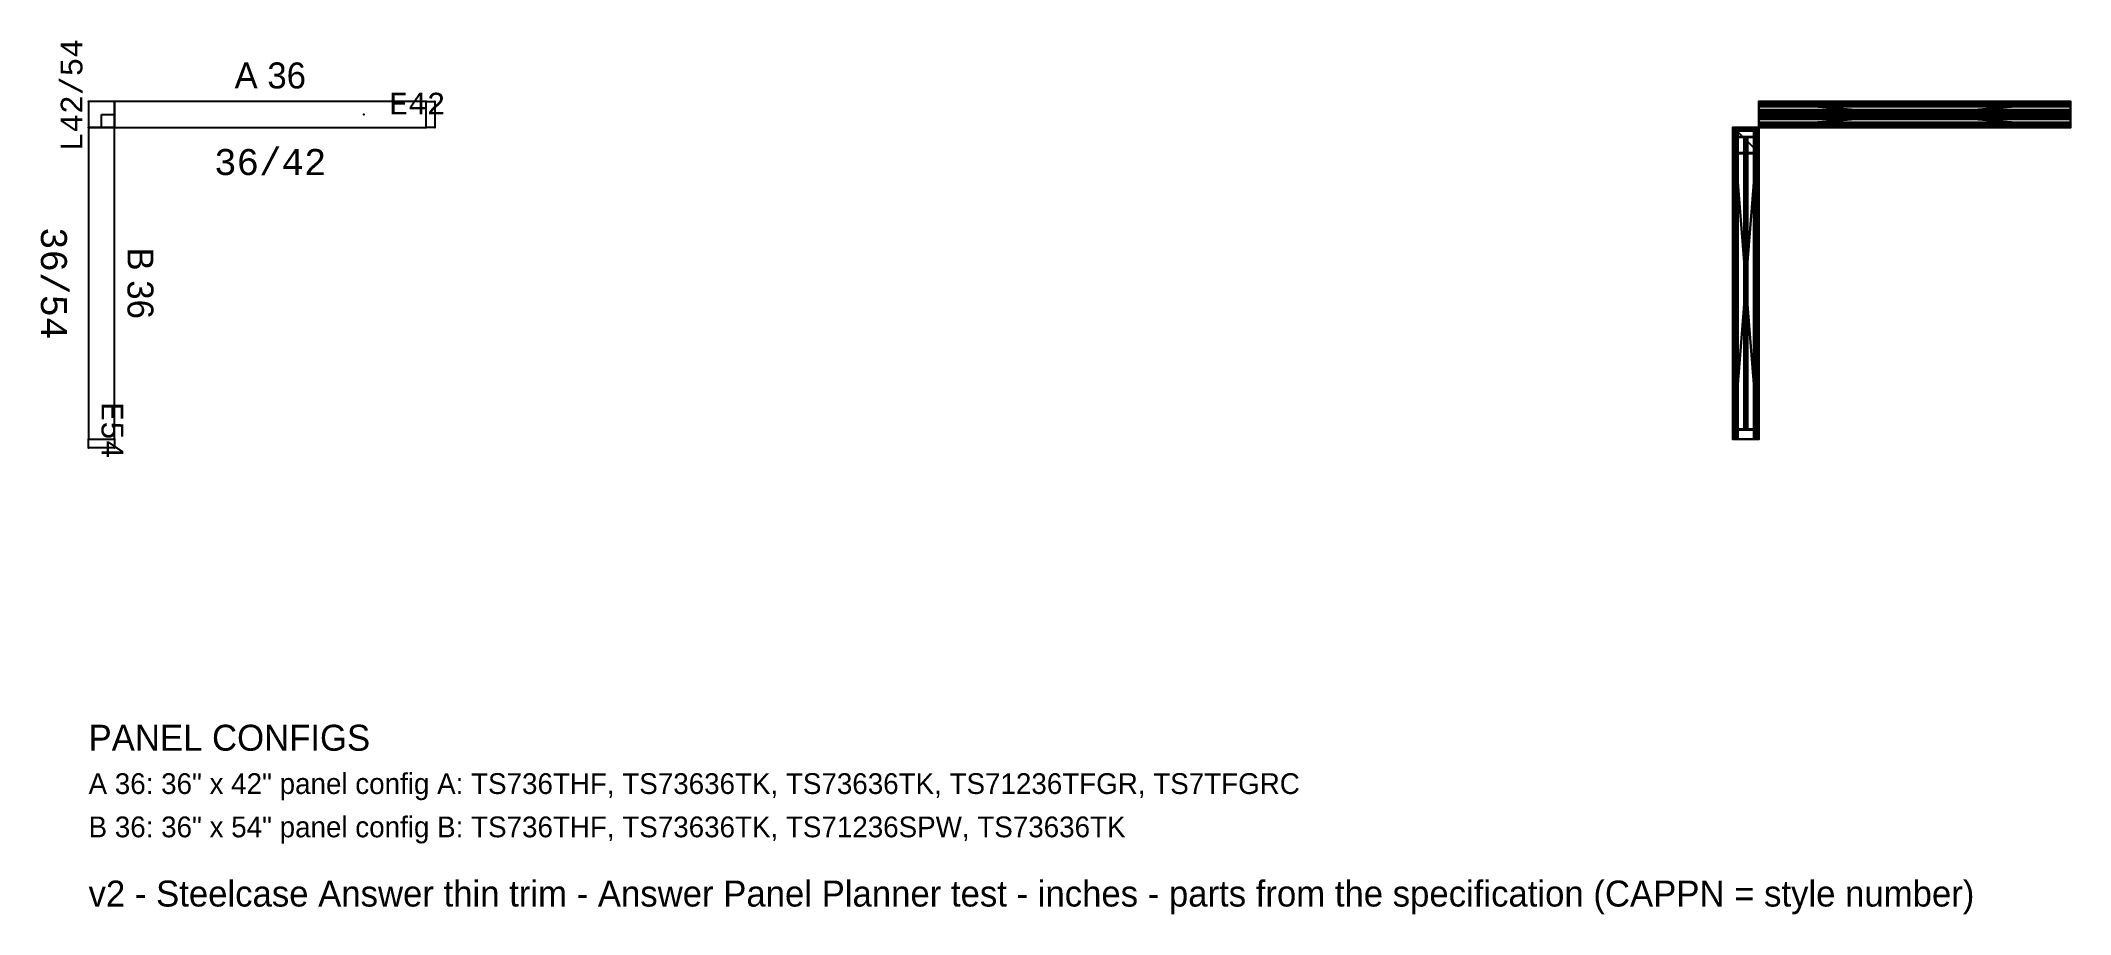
# Model space of a CAD drawing. Header units: inches. Extents: x -7 to 228, y -92 to 9.
import ezdxf
from ezdxf.enums import TextEntityAlignment as Align

# ---------------------------------------------------------------- set-up
doc = ezdxf.new("R2010")
doc.units = ezdxf.units.IN
doc.header["$MEASUREMENT"] = 0
for name, color, linetype in [('A-FURN', 7, 'Continuous'), ('A-FURN-P-PNLS-42', 3, 'Continuous'), ('A-FURN-P-PNLS-42-T', 3, 'Continuous'), ('A-FURN-P-PNLS-54', 3, 'Continuous'), ('A-FURN-P-PNLS-54-T', 3, 'Continuous'), ('A-FURN-P-PNLS-GLS-T', 3, 'Continuous'), ('A-FURN-P-PNLS-JNCT', 3, 'Continuous'), ('A-FURN-P-PNLS-JNCT-T', 3, 'Continuous'), ('A-FURN-P-PNLS-SKIN-T', 3, 'Continuous'), ('A-FURN-P-PNLS-TRM-T', 3, 'Continuous'), ('A-FURN-P-PNLS-WNDW-KIT-T', 3, 'Continuous'), ('A-FURN-PNLS-BUILDUP-T', 7, 'Continuous'), ('A-FURN-POINT-PART', 7, 'Continuous'), ('A-FURN-POINT-PART-T', 7, 'Continuous'), ('AFUPA-3D-004', 7, 'Continuous'), ('AFUPA-3D-010', 4, 'Continuous'), ('AFUPA-3D-020', 7, 'Continuous'), ('AFUPA-3D-051', 7, 'Continuous'), ('AFUSK-3D-006', 7, 'Continuous'), ('AFUSK-3D-016', 7, 'Continuous'), ('AFUSK-3D-017', 7, 'Continuous'), ('CAPTAG', 7, 'Continuous')]:
    doc.layers.add(name, color=color, linetype=linetype)
doc.styles.add('MONOTXT', font='MONOTXT.SHX')

msp = doc.modelspace()

# ---------------------------------------------------------------- texts
at = {"layer": 'CAPTAG'}
for s, height, p in [('PANEL CONFIGS', 3, (-1.5, -73.5)), ('A 36: 36" x 42" panel config A: TS736THF, TS73636TK, TS73636TK, TS71236TFGR, TS7TFGRC', 2.4, (-1.5, -78.5)), ('B 36: 36" x 54" panel config B: TS736THF, TS73636TK, TS71236SPW, TS73636TK', 2.4, (-1.5, -83.5)), ('v2 - Steelcase Answer thin trim - Answer Panel Planner test - inches - parts from the specification (CAPPN = style number)', 3, (-1.5, -91.5))]:
    msp.add_text(s, height=height, dxfattribs=at).set_placement(p)

# ---------------------------------------------------------------- blocks, each defined once
blk = doc.blocks.new('P_TS736THF')
at = {"layer": 'A-FURN-P-PNLS-42'}
blk.add_lwpolyline([(0, 0), (36, 0), (36, 3), (0, 3)], close=True, dxfattribs=at)
for p in [(0, 3), (36, 3), (0, 0), (36, 0)]:
    blk.add_point(p, dxfattribs=at)
at = {"layer": 'A-FURN-P-PNLS-42-T', "flags": 1}
for tag in ['CAPPN', 'CAPPD', 'CAPMG', 'CAPMC', 'CAPGC', 'CAPALIAS1', 'CAPALIAS2', 'CAPALIAS3', 'CAPBLDG', 'CAPFLOOR', 'CAPDEPT', 'CAPPERSON', 'CAPPL', 'CAPQT', 'CAPDH']:
    blk.add_attdef(tag, (0, 0), '', height=0.001, dxfattribs=at)
at = {"layer": 'A-FURN-P-PNLS-42-T', "style": 'MONOTXT'}
blk.add_attdef('CAPTG', text='', height=3, dxfattribs=at).set_placement((18, -5.5), align=Align.CENTER)
blk = doc.blocks.new('P_TS73636TK')
at = {"layer": 'A-FURN-POINT-PART'}
blk.add_point((0, 0), dxfattribs=at)
at = {"layer": 'A-FURN-POINT-PART-T', "flags": 1}
for tag in ['CAPPN', 'CAPPD', 'CAPMG', 'CAPMC', 'CAPGC', 'CAPALIAS1', 'CAPALIAS2', 'CAPALIAS3', 'CAPBLDG', 'CAPFLOOR', 'CAPDEPT', 'CAPPERSON', 'CAPPL', 'CAPTG', 'CAPQT', 'CAPDH']:
    blk.add_attdef(tag, (0, 0), '', height=0.001, dxfattribs=at)
blk = doc.blocks.new('P_TS71236TFGR')
at = {"layer": 'A-FURN-POINT-PART'}
blk.add_point((0, 0), dxfattribs=at)
at = {"layer": 'A-FURN-POINT-PART-T', "flags": 1}
for tag in ['CAPPN', 'CAPPD', 'CAPMG', 'CAPMC', 'CAPGC', 'CAPALIAS1', 'CAPALIAS2', 'CAPALIAS3', 'CAPBLDG', 'CAPFLOOR', 'CAPDEPT', 'CAPPERSON', 'CAPPL', 'CAPTG', 'CAPQT', 'CAPDH']:
    blk.add_attdef(tag, (0, 0), '', height=0.001, dxfattribs=at)
blk = doc.blocks.new('P_TS7TFGRC')
at = {"layer": 'A-FURN-POINT-PART'}
blk.add_point((0, 0), dxfattribs=at)
at = {"layer": 'A-FURN-POINT-PART-T', "flags": 1}
for tag in ['CAPPN', 'CAPPD', 'CAPMG', 'CAPMC', 'CAPGC', 'CAPALIAS1', 'CAPALIAS2', 'CAPALIAS3', 'CAPBLDG', 'CAPFLOOR', 'CAPDEPT', 'CAPPERSON', 'CAPPL', 'CAPTG', 'CAPQT', 'CAPDH']:
    blk.add_attdef(tag, (0, 0), '', height=0.001, dxfattribs=at)
blk = doc.blocks.new('P_A36.000000')
at = {"layer": 'A-FURN'}
blk.add_blockref('P_TS736THF', (0, 0), dxfattribs=at).add_auto_attribs({'CAPTG': '36/42'})
for name, p in [('P_TS73636TK', (0, 3)), ('P_TS71236TFGR', (0, 0)), ('P_TS7TFGRC', (28.8, 1.5))]:
    blk.add_blockref(name, p, dxfattribs=at)
at = {"layer": 'A-FURN', "rotation": 180}
blk.add_blockref('P_TS73636TK', (36, 0), dxfattribs=at)
at = {"layer": 'A-FURN-PNLS-BUILDUP-T'}
blk.add_attdef('CAPSTD', text='', height=3, dxfattribs=at).set_placement((18, 4.5), align=Align.CENTER)
at = {"layer": 'A-FURN-PNLS-BUILDUP-T', "flags": 1}
for tag in ['CAPSTDTITLE', 'CAPPANELCAT', 'CAPPANELNAME', 'CAPPANELCONFIG', 'CAPPANELWIDTH', 'CAPPANELHEIGHT', 'CAPALIAS1', 'CAPALIAS2', 'CAPALIAS3']:
    blk.add_attdef(tag, (0, 0), '', height=0.001, dxfattribs=at)
blk = doc.blocks.new('P_TS736THF_2')
at = {"layer": 'A-FURN-P-PNLS-54'}
blk.add_lwpolyline([(0, 0), (36, 0), (36, 3), (0, 3)], close=True, dxfattribs=at)
for p in [(0, 3), (36, 3), (0, 0), (36, 0)]:
    blk.add_point(p, dxfattribs=at)
at = {"layer": 'A-FURN-P-PNLS-54-T', "flags": 1}
for tag in ['CAPPN', 'CAPPD', 'CAPMG', 'CAPMC', 'CAPGC', 'CAPALIAS1', 'CAPALIAS2', 'CAPALIAS3', 'CAPBLDG', 'CAPFLOOR', 'CAPDEPT', 'CAPPERSON', 'CAPPL', 'CAPQT', 'CAPDH']:
    blk.add_attdef(tag, (0, 0), '', height=0.001, dxfattribs=at)
at = {"layer": 'A-FURN-P-PNLS-54-T', "style": 'MONOTXT'}
blk.add_attdef('CAPTG', text='', height=3, dxfattribs=at).set_placement((18, -5.5), align=Align.CENTER)
blk = doc.blocks.new('P_TS73636TK_2')
at = {"layer": 'A-FURN-POINT-PART'}
blk.add_point((0, 0), dxfattribs=at)
at = {"layer": 'A-FURN-POINT-PART-T', "flags": 1}
for tag in ['CAPPN', 'CAPPD', 'CAPMG', 'CAPMC', 'CAPGC', 'CAPALIAS1', 'CAPALIAS2', 'CAPALIAS3', 'CAPBLDG', 'CAPFLOOR', 'CAPDEPT', 'CAPPERSON', 'CAPPL', 'CAPTG', 'CAPQT', 'CAPDH']:
    blk.add_attdef(tag, (0, 0), '', height=0.001, dxfattribs=at)
blk = doc.blocks.new('P_TS71236SPW')
at = {"layer": 'A-FURN-POINT-PART'}
blk.add_point((0, 0), dxfattribs=at)
at = {"layer": 'A-FURN-POINT-PART-T', "flags": 1}
for tag in ['CAPPN', 'CAPPD', 'CAPMG', 'CAPMC', 'CAPGC', 'CAPALIAS1', 'CAPALIAS2', 'CAPALIAS3', 'CAPBLDG', 'CAPFLOOR', 'CAPDEPT', 'CAPPERSON', 'CAPPL', 'CAPTG', 'CAPQT', 'CAPDH']:
    blk.add_attdef(tag, (0, 0), '', height=0.001, dxfattribs=at)
blk = doc.blocks.new('P_B36.000000')
at = {"layer": 'A-FURN'}
blk.add_blockref('P_TS736THF_2', (0, 0), dxfattribs=at).add_auto_attribs({'CAPTG': '36/54'})
for name, p in [('P_TS73636TK_2', (0, 3)), ('P_TS71236SPW', (0, 0))]:
    blk.add_blockref(name, p, dxfattribs=at)
at = {"layer": 'A-FURN', "rotation": 180}
blk.add_blockref('P_TS73636TK_2', (36, 0), dxfattribs=at)
at = {"layer": 'A-FURN-PNLS-BUILDUP-T'}
blk.add_attdef('CAPSTD', text='', height=3, dxfattribs=at).set_placement((18, 4.5), align=Align.CENTER)
at = {"layer": 'A-FURN-PNLS-BUILDUP-T', "flags": 1}
for tag in ['CAPSTDTITLE', 'CAPPANELCAT', 'CAPPANELNAME', 'CAPPANELCONFIG', 'CAPPANELWIDTH', 'CAPPANELHEIGHT', 'CAPALIAS1', 'CAPALIAS2', 'CAPALIAS3']:
    blk.add_attdef(tag, (0, 0), '', height=0.001, dxfattribs=at)
blk = doc.blocks.new('P_TS745TCLJ')
at = {"layer": 'A-FURN-P-PNLS-JNCT'}
for p, q in [((3, 3), (0, 3)), ((0, 3), (0, 0)), ((3, 0), (3, 3)), ((0, 1.5), (1.5, 1.5)), ((0, 0), (3, 0)), ((1.5, 1.5), (1.5, 0))]:
    blk.add_line(p, q, dxfattribs=at)
for p in [(0, 3), (3, 3), (0, 0), (3, 0)]:
    blk.add_point(p, dxfattribs=at)
at = {"layer": 'A-FURN-P-PNLS-JNCT-T', "style": 'MONOTXT'}
blk.add_attdef('CAPTG', text='', height=2.5, dxfattribs=at).set_placement((3.716, 3.716), align=Align.CENTER)
at = {"layer": 'A-FURN-P-PNLS-JNCT-T', "flags": 1}
for tag in ['CAPPN', 'CAPPD', 'CAPMG', 'CAPMC', 'CAPGC', 'CAPALIAS1', 'CAPALIAS2', 'CAPALIAS3', 'CAPBLDG', 'CAPFLOOR', 'CAPDEPT', 'CAPPERSON', 'CAPPL', 'CAPQT', 'CAPDH']:
    blk.add_attdef(tag, (0, 0), '', height=0.001, dxfattribs=at)
blk = doc.blocks.new('P_TS742TEPJ')
at = {"layer": 'A-FURN-P-PNLS-JNCT'}
for p, q in [((0, 3), (1, 3)), ((1, 3), (1, 0)), ((1, 0), (0, 0))]:
    blk.add_line(p, q, dxfattribs=at)
for p in [(0, 3), (1, 3), (0, 0), (1, 0)]:
    blk.add_point(p, dxfattribs=at)
at = {"layer": 'A-FURN-P-PNLS-JNCT-T', "style": 'MONOTXT'}
blk.add_attdef('CAPTG', text='', height=2.5, dxfattribs=at).set_placement((-1, 1.5), align=Align.CENTER)
at = {"layer": 'A-FURN-P-PNLS-JNCT-T', "flags": 1}
for tag in ['CAPPN', 'CAPPD', 'CAPMG', 'CAPMC', 'CAPGC', 'CAPALIAS1', 'CAPALIAS2', 'CAPALIAS3', 'CAPBLDG', 'CAPFLOOR', 'CAPDEPT', 'CAPPERSON', 'CAPPL', 'CAPQT', 'CAPDH']:
    blk.add_attdef(tag, (0, 0), '', height=0.001, dxfattribs=at)
blk = doc.blocks.new('P_TS754TEPJ')
at = {"layer": 'A-FURN-P-PNLS-JNCT'}
for p, q in [((0, 3), (1, 3)), ((1, 3), (1, 0)), ((1, 0), (0, 0))]:
    blk.add_line(p, q, dxfattribs=at)
for p in [(0, 3), (1, 3), (0, 0), (1, 0)]:
    blk.add_point(p, dxfattribs=at)
at = {"layer": 'A-FURN-P-PNLS-JNCT-T', "style": 'MONOTXT'}
blk.add_attdef('CAPTG', text='', height=2.5, dxfattribs=at).set_placement((-1, 1.5), align=Align.CENTER)
at = {"layer": 'A-FURN-P-PNLS-JNCT-T', "flags": 1}
for tag in ['CAPPN', 'CAPPD', 'CAPMG', 'CAPMC', 'CAPGC', 'CAPALIAS1', 'CAPALIAS2', 'CAPALIAS3', 'CAPBLDG', 'CAPFLOOR', 'CAPDEPT', 'CAPPERSON', 'CAPPL', 'CAPQT', 'CAPDH']:
    blk.add_attdef(tag, (0, 0), '', height=0.001, dxfattribs=at)
blk = doc.blocks.new('3TT363F')
at = {"layer": 'AFUPA-3D-004'}
for p in [(0, 3), (36, 3), (0, 0), (36, 0)]:
    blk.add_point(p, dxfattribs=at)
mesh = blk.add_polyface(dxfattribs=at)
corners = [(0, 0.06, 28.7), (0, 0.01, 28.7), (0, 0.04, 28.72), (0, 0.07, 28.7), (0, 0.27, 28.7), (0, 0.27, 28.66), (0, 0.07, 28.66), (0, 0.04, 28.67), (0, 2.96, 28.67), (0, 2.92, 28.7), (0, 2.99, 28.7), (0, 2.92, 28.66), (0, 2.72, 28.66), (0, 2.72, 28.7), (0, 2.94, 28.7), (36, 3, 28.99), (36, 3, 28.74), (0, 3, 28.99), (0, 3, 28.74), (0, 2.96, 29.01), (0, 2.99, 29.02), (0, 2.96, 28.74), (0, 2.96, 28.72), (0, 2.96, 28.99), (0, 2.94, 29.02), (0, 0.01, 29.02), (0, 0.04, 29.01), (0, 0, 28.99), (0, 0.04, 29.05), (0, 0.07, 29.02), (0, 0.07, 29.06), (0, 2.92, 29.06), (0, 2.92, 29.02), (0, 2.96, 29.05), (0, 0.06, 29.02), (0, 0.04, 28.99), (0, 0, 28.74), (0, 0.04, 28.74), (36, 0, 28.74), (36, 0, 28.99), (36, 0.01, 29.02), (36, 0.07, 29.06), (36, 0.04, 29.05), (36, 2.92, 29.06), (36, 2.96, 29.05), (36, 2.99, 29.02), (36, 0.01, 28.7), (36, 0.04, 28.72), (36, 0.04, 28.67), (36, 0.07, 28.7), (36, 0.27, 28.7), (36, 0.27, 28.66), (36, 0.07, 28.66), (36, 0.06, 28.7), (36, 0.04, 28.74), (36, 0.04, 28.99), (36, 0.06, 29.02), (36, 0.04, 29.01), (36, 0.07, 29.02), (36, 2.92, 29.02), (36, 2.94, 29.02), (36, 2.96, 29.01), (36, 2.96, 28.99), (36, 2.96, 28.72), (36, 2.96, 28.74), (36, 2.99, 28.7), (36, 2.94, 28.7), (36, 2.72, 28.7), (36, 2.72, 28.66), (36, 2.92, 28.7), (36, 2.92, 28.66), (36, 2.96, 28.67)]
mesh.append_faces([[corners[k] for k in face] for face in [(0, 1, 2, 2), (8, 9, 10, 10), (17, 19, 20, 20), (18, 21, 17, 17), (21, 18, 22, 22), (10, 22, 18, 18), (25, 26, 27, 27), (28, 29, 25, 25), (29, 31, 32, 32), (27, 35, 36, 36), (1, 3, 7, 7), (2, 36, 37, 37), (20, 32, 33, 33), (46, 47, 38, 38), (48, 49, 46, 46), (49, 48, 50, 50), (52, 50, 48, 48), (38, 55, 39, 39), (56, 40, 57, 57), (59, 43, 58, 58), (60, 45, 59, 59), (45, 61, 15, 15), (63, 16, 64, 64), (16, 63, 65, 65), (57, 39, 55, 55), (64, 15, 62, 62), (65, 69, 71, 71)]], dxfattribs={"vtx0": -1, "vtx1": -1, "vtx2": -1})
mesh.append_faces([[corners[k] for k in face] for face in [(5, 7, 3, 3), (9, 8, 12, 12), (68, 71, 69, 69)]], dxfattribs={"vtx0": -1, "vtx1": -1, "vtx2": -1, "vtx3": -1})
mesh.append_faces([[corners[k] for k in face] for face in [(4, 5, 3, 3), (6, 7, 5, 5), (11, 12, 8, 8), (13, 9, 12, 12), (15, 16, 17, 17), (38, 39, 36, 36), (41, 43, 30, 30), (51, 50, 52, 52), (67, 68, 69, 69), (70, 71, 68, 68), (70, 68, 11, 11), (68, 67, 12, 12), (67, 69, 13, 13), (64, 62, 21, 21), (59, 58, 32, 32), (55, 54, 35, 35), (49, 50, 3, 3), (50, 51, 4, 4), (51, 52, 5, 5)]], dxfattribs={"vtx1": -1, "vtx2": -1})
mesh.append_faces([[corners[k] for k in face] for face in [(0, 3, 1, 1), (9, 14, 10, 10), (14, 22, 10, 10), (21, 23, 17, 17), (23, 19, 17, 17), (19, 24, 20, 20), (28, 30, 29, 29), (30, 31, 29, 29), (31, 33, 32, 32), (24, 32, 20, 20), (29, 34, 25, 25), (34, 26, 25, 25), (26, 35, 27, 27), (35, 37, 36, 36), (1, 36, 2, 2), (49, 53, 46, 46), (53, 47, 46, 46), (47, 54, 38, 38), (54, 55, 38, 38), (56, 58, 40, 40), (60, 61, 45, 45), (61, 62, 15, 15), (63, 66, 65, 65), (16, 15, 64, 64), (45, 44, 59, 59), (44, 43, 59, 59), (43, 41, 58, 58), (41, 42, 58, 58), (42, 40, 58, 58), (40, 39, 57, 57), (66, 69, 65, 65)]], dxfattribs={"vtx1": -1, "vtx2": -1, "vtx3": -1})
mesh.append_faces([[corners[k] for k in face] for face in [(27, 39, 25, 25), (39, 40, 25, 25), (25, 40, 28, 28), (41, 30, 42, 42), (30, 28, 42, 42), (42, 28, 40, 40), (31, 43, 33, 33), (43, 44, 33, 33), (33, 44, 20, 20), (15, 17, 45, 45), (17, 20, 45, 45), (45, 20, 44, 44), (18, 16, 10, 10), (16, 65, 10, 10), (10, 65, 8, 8), (70, 11, 71, 71), (11, 8, 71, 71), (71, 8, 65, 65), (9, 69, 14, 14), (69, 66, 14, 14), (14, 66, 22, 22), (64, 21, 63, 63), (21, 22, 63, 63), (63, 22, 66, 66), (23, 62, 19, 19), (62, 61, 19, 19), (19, 61, 24, 24), (59, 32, 60, 60), (32, 24, 60, 60), (60, 24, 61, 61), (29, 58, 34, 34), (58, 56, 34, 34), (34, 56, 26, 26), (55, 35, 57, 57), (35, 26, 57, 57), (57, 26, 56, 56), (37, 54, 2, 2), (54, 47, 2, 2), (2, 47, 0, 0), (49, 3, 53, 53), (3, 0, 53, 53), (53, 0, 47, 47), (6, 52, 7, 7), (52, 48, 7, 7), (7, 48, 1, 1), (38, 36, 46, 46), (36, 1, 46, 46), (46, 1, 48, 48)]], dxfattribs={"vtx2": -1})
mesh.append_faces([[corners[k] for k in face] for face in [(16, 18, 17, 17), (39, 27, 36, 36), (43, 31, 30, 30), (68, 12, 11, 11), (67, 13, 12, 12), (69, 9, 13, 13), (62, 23, 21, 21), (58, 29, 32, 32), (54, 37, 35, 35), (50, 4, 3, 3), (51, 5, 4, 4), (52, 6, 5, 5)]], dxfattribs={"vtx2": -1, "vtx3": -1})
mesh = blk.add_polyface(dxfattribs=at)
corners = [(0, 2.43), (0, 2.96, 0.04), (0, 3), (0, 2.43, 0.04), (36, 2.43, 0.04), (36, 2.43), (36, 2.96, 0.04), (36, 3), (36, 2.43, 3.96), (36, 2.96, 3.96), (36, 2.43, 4), (36, 3, 4), (0, 2.43, 4), (0, 3, 4), (0, 2.96, 3.96), (0, 2.43, 3.96)]
mesh.append_faces([[corners[k] for k in face] for face in [(0, 1, 2, 2), (10, 9, 11, 11), (6, 11, 9, 9), (2, 14, 13, 13)]], dxfattribs={"vtx0": -1, "vtx1": -1, "vtx2": -1})
mesh.append_faces([[corners[k] for k in face] for face in [(12, 14, 15, 15)]], dxfattribs={"vtx0": -1, "vtx2": -1})
mesh.append_faces([[corners[k] for k in face] for face in [(4, 5, 6, 6), (8, 9, 10, 10), (10, 11, 12, 12), (8, 10, 15, 15), (9, 8, 14, 14), (6, 9, 1, 1), (4, 6, 3, 3), (5, 4, 0, 0), (7, 5, 2, 2), (11, 7, 13, 13)]], dxfattribs={"vtx1": -1, "vtx2": -1})
mesh.append_faces([[corners[k] for k in face] for face in [(5, 7, 6, 6), (7, 11, 6, 6), (12, 13, 14, 14), (1, 14, 2, 2)]], dxfattribs={"vtx1": -1, "vtx2": -1, "vtx3": -1})
mesh.append_faces([[corners[k] for k in face] for face in [(0, 3, 1, 1), (11, 13, 12, 12), (10, 12, 15, 15), (8, 15, 14, 14), (9, 14, 1, 1), (6, 1, 3, 3), (4, 3, 0, 0), (5, 0, 2, 2), (7, 2, 13, 13)]], dxfattribs={"vtx2": -1, "vtx3": -1})
mesh = blk.add_polyface(dxfattribs=at)
corners = [(36, 0.57), (36, 0.04, 0.04), (36, 0), (36, 0.57, 0.04), (36, 0.04, 3.96), (36, 0.57, 3.96), (36, 0.57, 4), (36, 0, 4), (0, 0), (0, 0, 4), (0, 0.04, 3.96), (0, 0.04, 0.04), (0, 0.57), (0, 0.57, 3.96), (0, 0.57, 4), (0, 0.57, 0.04)]
mesh.append_faces([[corners[k] for k in face] for face in [(0, 1, 2, 2), (8, 11, 12, 12)]], dxfattribs={"vtx0": -1, "vtx1": -1, "vtx2": -1})
mesh.append_faces([[corners[k] for k in face] for face in [(8, 10, 11, 11), (10, 9, 14, 14)]], dxfattribs={"vtx0": -1, "vtx2": -1, "vtx3": -1})
mesh.append_faces([[corners[k] for k in face] for face in [(5, 6, 4, 4), (2, 7, 8, 8), (13, 10, 14, 14), (0, 2, 12, 12), (3, 0, 15, 15), (1, 3, 11, 11), (4, 1, 10, 10), (5, 4, 13, 13), (6, 5, 14, 14), (7, 6, 9, 9)]], dxfattribs={"vtx1": -1, "vtx2": -1})
mesh.append_faces([[corners[k] for k in face] for face in [(1, 4, 2, 2), (6, 7, 4, 4), (7, 2, 4, 4), (8, 9, 10, 10)]], dxfattribs={"vtx1": -1, "vtx2": -1, "vtx3": -1})
mesh.append_faces([[corners[k] for k in face] for face in [(0, 3, 1, 1), (7, 9, 8, 8), (11, 15, 12, 12), (2, 8, 12, 12), (0, 12, 15, 15), (3, 15, 11, 11), (1, 11, 10, 10), (4, 10, 13, 13), (5, 13, 14, 14), (6, 14, 9, 9)]], dxfattribs={"vtx2": -1, "vtx3": -1})
blk = doc.blocks.new('3_TS736THF_____XI_____QUALIFIER_____30_____XO')
blk.add_blockref('3TT363F', (0, 0))
at = {"layer": 'A-FURN-P-PNLS-TRM-T'}
blk.add_attdef('CAPTG', (0, 1), '', height=2.5, dxfattribs=at)
at = {"layer": 'A-FURN-P-PNLS-TRM-T', "flags": 1}
for tag in ['CAPPN', 'CAPMG', 'CAPMC', 'CAPQT', 'CAPDH']:
    blk.add_attdef(tag, (0, 0), '', height=0.001, dxfattribs=at)
blk = doc.blocks.new('3TSA443')
at = {"layer": 'AFUSK-3D-017'}
blk.add_point((0, 0), dxfattribs=at)
mesh = blk.add_polyface(dxfattribs=at)
corners = [(0.25, 0, 0.06), (0, -0.5), (0.25, 0, 37.01), (0, -0.5, 37.08), (36, -0.5, 37.08), (35.75, 0, 37.01), (35.75, 0, 0.06), (36, -0.5)]
mesh.append_faces([[corners[k] for k in face] for face in [(0, 1, 2, 2), (3, 4, 2, 2), (6, 0, 5, 5), (6, 7, 0, 0), (1, 7, 3, 3), (4, 7, 5, 5)]], dxfattribs={"vtx1": -1, "vtx2": -1})
mesh.append_faces([[corners[k] for k in face] for face in [(1, 3, 2, 2), (4, 5, 2, 2), (0, 2, 5, 5), (7, 1, 0, 0), (7, 4, 3, 3), (7, 6, 5, 5)]], dxfattribs={"vtx2": -1, "vtx3": -1})
blk = doc.blocks.new('3_TS73636TK_____XI_____QUALIFIER_____L3_____XO')
blk.add_blockref('3TSA443', (0, 0))
at = {"layer": 'A-FURN-P-PNLS-SKIN-T'}
blk.add_attdef('CAPTG', (0, 1), '', height=2.5, dxfattribs=at)
at = {"layer": 'A-FURN-P-PNLS-SKIN-T', "flags": 1}
for tag in ['CAPPN', 'CAPMG', 'CAPMC', 'CAPQT', 'CAPDH']:
    blk.add_attdef(tag, (0, 0), '', height=0.001, dxfattribs=at)
blk = doc.blocks.new('3TS71236TFGR30')
at = {"layer": 'AFUPA-3D-010'}
for p in [(0, 3), (36, 3), (0, 0), (36, 0)]:
    blk.add_point(p, dxfattribs=at)
mesh = blk.add_polyface(dxfattribs=at)
corners = [(36, 2.71, 28.7), (0, 2.71, 28.7), (0, 2.71, 28.66), (36, 2.71, 28.66), (36, 2.92, 28.7), (0, 2.92, 28.7), (0, 2.92, 28.66), (36, 2.92, 28.66), (0, 2.94, 28.7), (36, 2.96, 28.99), (0, 2.96, 28.99), (0, 2.96, 28.74), (36, 2.96, 28.74), (36, 2.96, 28.72), (0, 2.96, 28.72), (36, 2.94, 28.7), (0, 2.96, 29.01), (36, 1.82, 29.02), (0, 1.82, 29.02), (0, 2.92, 29.02), (36, 2.92, 29.02), (36, 2.94, 29.02), (0, 2.94, 29.02), (36, 2.96, 29.01), (0, 1.8, 29.02), (36, 1.78, 28.74), (0, 1.78, 28.74), (0, 1.78, 28.99), (36, 1.78, 28.99), (36, 1.78, 29.01), (0, 1.78, 29.01), (36, 1.8, 29.02), (0, 1.78, 28.72), (36, 2.03, 28.66), (0, 2.03, 28.66), (0, 2.03, 28.7), (36, 2.03, 28.7), (36, 1.82, 28.66), (0, 1.82, 28.66), (0, 1.82, 28.7), (36, 1.82, 28.7), (36, 1.8, 28.7), (0, 1.8, 28.7), (36, 1.78, 28.72), (0, 2.99, 28.7), (36, 3, 28.74), (0, 3, 28.74), (0, 3, 28.99), (36, 3, 28.99), (0, 2.99, 29.02), (36, 2.92, 29.06), (0, 2.92, 29.06), (0, 1.82, 29.06), (36, 1.82, 29.06), (0, 1.75, 29.02), (36, 1.74, 28.99), (0, 1.74, 28.99), (0, 1.74, 28.74), (36, 1.74, 28.74), (0, 1.75, 28.7), (0, 1.78, 28.67), (0, 1.78, 29.05), (0, 2.96, 29.05), (0, 2.96, 28.67), (36, 1.75, 28.7), (36, 1.78, 28.67), (36, 1.78, 29.05), (36, 1.75, 29.02), (36, 2.99, 29.02), (36, 2.96, 29.05), (36, 2.96, 28.67), (36, 2.99, 28.7)]
mesh.append_faces([[corners[k] for k in face] for face in [(0, 1, 2, 3), (4, 5, 1, 0), (3, 2, 6, 7), (9, 10, 11, 12), (17, 18, 19, 20), (25, 26, 27, 28), (33, 34, 35, 36), (37, 38, 34, 33), (36, 35, 39, 40), (45, 46, 47, 48), (50, 51, 52, 53), (55, 56, 57, 58)]])
mesh.append_faces([[corners[k] for k in face] for face in [(8, 44, 5, 5), (44, 14, 46, 46), (16, 47, 10, 10), (47, 16, 49, 49), (18, 52, 19, 19), (24, 54, 18, 18), (54, 30, 56, 56), (32, 57, 26, 26), (57, 32, 59, 59), (10, 46, 11, 11), (39, 59, 42, 42), (45, 13, 71, 71), (48, 9, 45, 45), (9, 48, 23, 23), (69, 20, 68, 68), (20, 53, 17, 17), (55, 29, 67, 67), (58, 25, 55, 55), (25, 58, 43, 43), (65, 40, 64, 64), (64, 43, 58, 58), (68, 23, 48, 48), (67, 17, 66, 66)]], dxfattribs={"vtx0": -1, "vtx1": -1, "vtx2": -1})
mesh.append_faces([[corners[k] for k in face] for face in [(3, 4, 0, 0)]], dxfattribs={"vtx0": -1, "vtx2": -1})
mesh.append_faces([[corners[k] for k in face] for face in [(49, 22, 19, 19), (56, 27, 26, 26), (4, 70, 71, 71)]], dxfattribs={"vtx0": -1, "vtx2": -1, "vtx3": -1})
mesh.append_faces([[corners[k] for k in face] for face in [(2, 1, 6, 6), (35, 34, 39, 39)]], dxfattribs={"vtx1": -1, "vtx2": -1})
mesh.append_faces([[corners[k] for k in face] for face in [(1, 5, 6, 6), (8, 14, 44, 44), (14, 11, 46, 46), (16, 22, 49, 49), (24, 30, 54, 54), (30, 27, 56, 56), (32, 42, 59, 59), (34, 38, 39, 39), (38, 60, 39, 39), (60, 59, 39, 39), (57, 56, 26, 26), (54, 61, 18, 18), (61, 52, 18, 18), (52, 51, 19, 19), (51, 62, 19, 19), (62, 49, 19, 19), (47, 46, 10, 10), (44, 63, 5, 5), (63, 6, 5, 5), (3, 7, 4, 4), (7, 70, 4, 4), (69, 50, 20, 20), (50, 53, 20, 20), (53, 66, 17, 17), (65, 37, 40, 40), (37, 33, 40, 40), (40, 41, 64, 64), (41, 43, 64, 64), (25, 28, 55, 55), (28, 29, 55, 55), (29, 31, 67, 67), (31, 17, 67, 67), (20, 21, 68, 68), (21, 23, 68, 68), (9, 12, 45, 45), (12, 13, 45, 45), (13, 15, 71, 71), (15, 4, 71, 71)]], dxfattribs={"vtx1": -1, "vtx2": -1, "vtx3": -1})
mesh.append_faces([[corners[k] for k in face] for face in [(5, 4, 8, 8), (12, 11, 13, 13), (11, 14, 13, 13), (13, 14, 15, 15), (4, 15, 8, 8), (8, 15, 14, 14), (10, 9, 16, 16), (20, 19, 21, 21), (19, 22, 21, 21), (21, 22, 23, 23), (9, 23, 16, 16), (16, 23, 22, 22), (18, 17, 24, 24), (28, 27, 29, 29), (27, 30, 29, 29), (29, 30, 31, 31), (17, 31, 24, 24), (24, 31, 30, 30), (26, 25, 32, 32), (40, 39, 41, 41), (39, 42, 41, 41), (41, 42, 43, 43), (25, 43, 32, 32), (32, 43, 42, 42), (58, 57, 64, 64), (57, 59, 64, 64), (64, 59, 65, 65), (38, 37, 60, 60), (37, 65, 60, 60), (60, 65, 59, 59), (53, 52, 66, 66), (52, 61, 66, 66), (66, 61, 67, 67), (56, 55, 54, 54), (55, 67, 54, 54), (54, 67, 61, 61), (48, 47, 68, 68), (47, 49, 68, 68), (68, 49, 69, 69), (51, 50, 62, 62), (50, 69, 62, 62), (62, 69, 49, 49), (7, 6, 70, 70), (6, 63, 70, 70), (70, 63, 71, 71), (46, 45, 44, 44), (45, 71, 44, 44), (44, 71, 63, 63)]], dxfattribs={"vtx2": -1})
mesh.append_faces([[corners[k] for k in face] for face in [(33, 36, 40, 40)]], dxfattribs={"vtx2": -1, "vtx3": -1})
mesh = blk.add_polyface(dxfattribs=at)
corners = [(36, 0.97, 28.7), (0, 0.97, 28.7), (0, 0.97, 28.66), (36, 0.97, 28.66), (36, 1.18, 28.7), (0, 1.18, 28.7), (0, 1.18, 28.66), (36, 1.18, 28.66), (0, 1.2, 28.7), (36, 1.22, 28.99), (0, 1.22, 28.99), (0, 1.22, 28.74), (36, 1.22, 28.74), (36, 1.22, 28.72), (0, 1.22, 28.72), (36, 1.2, 28.7), (0, 1.22, 29.01), (36, 0.08, 29.02), (0, 0.08, 29.02), (0, 1.18, 29.02), (36, 1.18, 29.02), (36, 1.2, 29.02), (0, 1.2, 29.02), (36, 1.22, 29.01), (0, 0.06, 29.02), (36, 0.04, 28.74), (0, 0.04, 28.74), (0, 0.04, 28.99), (36, 0.04, 28.99), (36, 0.04, 29.01), (0, 0.04, 29.01), (36, 0.06, 29.02), (0, 0.04, 28.72), (36, 0.29, 28.66), (0, 0.29, 28.66), (0, 0.29, 28.7), (36, 0.29, 28.7), (36, 0.08, 28.66), (0, 0.08, 28.66), (0, 0.08, 28.7), (36, 0.08, 28.7), (36, 0.06, 28.7), (0, 0.06, 28.7), (36, 0.04, 28.72), (0, 1.25, 28.7), (36, 1.26, 28.74), (0, 1.26, 28.74), (0, 1.26, 28.99), (36, 1.26, 28.99), (0, 1.25, 29.02), (36, 1.18, 29.06), (0, 1.18, 29.06), (0, 0.08, 29.06), (36, 0.08, 29.06), (0, 0.01, 29.02), (36, 0, 28.99), (0, 0, 28.99), (0, 0, 28.74), (36, 0, 28.74), (0, 0.01, 28.7), (0, 0.04, 28.67), (0, 0.04, 29.05), (0, 1.22, 29.05), (0, 1.22, 28.67), (36, 0.01, 28.7), (36, 0.04, 28.67), (36, 0.04, 29.05), (36, 0.01, 29.02), (36, 1.25, 29.02), (36, 1.22, 29.05), (36, 1.22, 28.67), (36, 1.25, 28.7)]
mesh.append_faces([[corners[k] for k in face] for face in [(0, 1, 2, 3), (4, 5, 1, 0), (3, 2, 6, 7), (9, 10, 11, 12), (17, 18, 19, 20), (25, 26, 27, 28), (33, 34, 35, 36), (37, 38, 34, 33), (36, 35, 39, 40), (45, 46, 47, 48), (50, 51, 52, 53), (55, 56, 57, 58)]])
mesh.append_faces([[corners[k] for k in face] for face in [(8, 44, 5, 5), (44, 14, 46, 46), (16, 47, 10, 10), (47, 16, 49, 49), (18, 52, 19, 19), (24, 54, 18, 18), (54, 30, 56, 56), (32, 57, 26, 26), (57, 32, 59, 59), (10, 46, 11, 11), (39, 59, 42, 42), (45, 13, 71, 71), (48, 9, 45, 45), (9, 48, 23, 23), (69, 20, 68, 68), (20, 53, 17, 17), (55, 29, 67, 67), (58, 25, 55, 55), (25, 58, 43, 43), (65, 40, 64, 64), (64, 43, 58, 58), (68, 23, 48, 48), (67, 17, 66, 66)]], dxfattribs={"vtx0": -1, "vtx1": -1, "vtx2": -1})
mesh.append_faces([[corners[k] for k in face] for face in [(3, 4, 0, 0)]], dxfattribs={"vtx0": -1, "vtx2": -1})
mesh.append_faces([[corners[k] for k in face] for face in [(49, 22, 19, 19), (56, 27, 26, 26), (4, 70, 71, 71)]], dxfattribs={"vtx0": -1, "vtx2": -1, "vtx3": -1})
mesh.append_faces([[corners[k] for k in face] for face in [(2, 1, 6, 6), (35, 34, 39, 39)]], dxfattribs={"vtx1": -1, "vtx2": -1})
mesh.append_faces([[corners[k] for k in face] for face in [(1, 5, 6, 6), (8, 14, 44, 44), (14, 11, 46, 46), (16, 22, 49, 49), (24, 30, 54, 54), (30, 27, 56, 56), (32, 42, 59, 59), (34, 38, 39, 39), (38, 60, 39, 39), (60, 59, 39, 39), (57, 56, 26, 26), (54, 61, 18, 18), (61, 52, 18, 18), (52, 51, 19, 19), (51, 62, 19, 19), (62, 49, 19, 19), (47, 46, 10, 10), (44, 63, 5, 5), (63, 6, 5, 5), (3, 7, 4, 4), (7, 70, 4, 4), (69, 50, 20, 20), (50, 53, 20, 20), (53, 66, 17, 17), (65, 37, 40, 40), (37, 33, 40, 40), (40, 41, 64, 64), (41, 43, 64, 64), (25, 28, 55, 55), (28, 29, 55, 55), (29, 31, 67, 67), (31, 17, 67, 67), (20, 21, 68, 68), (21, 23, 68, 68), (9, 12, 45, 45), (12, 13, 45, 45), (13, 15, 71, 71), (15, 4, 71, 71)]], dxfattribs={"vtx1": -1, "vtx2": -1, "vtx3": -1})
mesh.append_faces([[corners[k] for k in face] for face in [(5, 4, 8, 8), (12, 11, 13, 13), (11, 14, 13, 13), (13, 14, 15, 15), (4, 15, 8, 8), (8, 15, 14, 14), (10, 9, 16, 16), (20, 19, 21, 21), (19, 22, 21, 21), (21, 22, 23, 23), (9, 23, 16, 16), (16, 23, 22, 22), (18, 17, 24, 24), (28, 27, 29, 29), (27, 30, 29, 29), (29, 30, 31, 31), (17, 31, 24, 24), (24, 31, 30, 30), (26, 25, 32, 32), (40, 39, 41, 41), (39, 42, 41, 41), (41, 42, 43, 43), (25, 43, 32, 32), (32, 43, 42, 42), (58, 57, 64, 64), (57, 59, 64, 64), (64, 59, 65, 65), (38, 37, 60, 60), (37, 65, 60, 60), (60, 65, 59, 59), (53, 52, 66, 66), (52, 61, 66, 66), (66, 61, 67, 67), (56, 55, 54, 54), (55, 67, 54, 54), (54, 67, 61, 61), (48, 47, 68, 68), (47, 49, 68, 68), (68, 49, 69, 69), (51, 50, 62, 62), (50, 69, 62, 62), (62, 69, 49, 49), (7, 6, 70, 70), (6, 63, 70, 70), (70, 63, 71, 71), (46, 45, 44, 44), (45, 71, 44, 44), (44, 71, 63, 63)]], dxfattribs={"vtx2": -1})
mesh.append_faces([[corners[k] for k in face] for face in [(33, 36, 40, 40)]], dxfattribs={"vtx2": -1, "vtx3": -1})
at = {"layer": 'AFUPA-3D-051'}
mesh = blk.add_polyface(dxfattribs=at)
corners = [(35.89, 1.31, 26.13), (35.95, 1.38, 26.13), (35.95, 1.38, 41.23), (35.89, 1.31, 41.23), (35.95, 1.62, 26.13), (35.95, 1.62, 41.23), (35.89, 1.69, 41.23), (35.89, 1.69, 26.13), (0.24, 1.31, 26), (0.24, 1.38, 25.94), (35.76, 1.38, 25.94), (35.76, 1.31, 26), (0.24, 1.62, 25.94), (35.76, 1.62, 25.94), (35.76, 1.69, 26), (0.24, 1.69, 26), (35.82, 1.31, 26.02), (35.86, 1.38, 25.96), (35.87, 1.31, 26.06), (35.92, 1.38, 26.03), (0.11, 1.31, 41.23), (0.05, 1.38, 41.23), (0.05, 1.38, 26.13), (0.11, 1.31, 26.13), (0.05, 1.62, 41.23), (0.05, 1.62, 26.13), (0.11, 1.69, 26.13), (0.11, 1.69, 41.23), (35.76, 1.31, 41.36), (35.76, 1.38, 41.42), (0.24, 1.38, 41.42), (0.24, 1.31, 41.36), (35.76, 1.62, 41.42), (0.24, 1.62, 41.42), (0.24, 1.69, 41.36), (35.76, 1.69, 41.36), (0.18, 1.31, 41.34), (0.14, 1.38, 41.4), (0.13, 1.31, 41.3), (0.08, 1.38, 41.33), (0.13, 1.31, 26.06), (0.08, 1.38, 26.03), (0.18, 1.31, 26.02), (0.14, 1.38, 25.96), (35.87, 1.31, 41.3), (35.82, 1.31, 41.34), (35.92, 1.38, 41.33), (35.86, 1.38, 41.4), (35.86, 1.62, 41.4), (35.92, 1.62, 41.33), (0.08, 1.62, 41.33), (0.14, 1.62, 41.4), (0.14, 1.62, 25.96), (0.08, 1.62, 26.03), (35.92, 1.62, 26.03), (35.86, 1.62, 25.96), (35.82, 1.69, 41.34), (35.87, 1.69, 41.3), (0.13, 1.69, 41.3), (0.18, 1.69, 41.34), (0.18, 1.69, 26.02), (0.13, 1.69, 26.06), (35.87, 1.69, 26.06), (35.82, 1.69, 26.02)]
mesh.append_faces([[corners[k] for k in face] for face in [(0, 1, 2, 3), (2, 1, 4, 5), (6, 5, 4, 7), (8, 9, 10, 11), (10, 9, 12, 13), (14, 13, 12, 15), (20, 21, 22, 23), (22, 21, 24, 25), (26, 25, 24, 27), (28, 29, 30, 31), (32, 33, 30, 29), (34, 33, 32, 35)]])
mesh.append_faces([[corners[k] for k in face] for face in [(11, 23, 8, 8), (44, 28, 3, 3), (23, 3, 20, 20), (15, 7, 14, 14), (58, 34, 27, 27), (7, 27, 6, 6)]], dxfattribs={"vtx0": -1, "vtx1": -1, "vtx2": -1})
mesh.append_faces([[corners[k] for k in face] for face in [(11, 0, 23, 23), (31, 20, 3, 3), (15, 26, 7, 7), (35, 6, 27, 27)]], dxfattribs={"vtx0": -1, "vtx1": -1, "vtx2": -1, "vtx3": -1})
mesh.append_faces([[corners[k] for k in face] for face in [(16, 18, 11, 11), (36, 38, 31, 31), (60, 61, 15, 15), (56, 57, 35, 35)]], dxfattribs={"vtx1": -1, "vtx2": -1})
mesh.append_faces([[corners[k] for k in face] for face in [(18, 0, 11, 11), (28, 31, 3, 3), (38, 20, 31, 31), (23, 40, 8, 8), (0, 3, 23, 23), (61, 26, 15, 15), (34, 35, 27, 27), (57, 6, 35, 35), (7, 62, 14, 14), (26, 27, 7, 7)]], dxfattribs={"vtx1": -1, "vtx2": -1, "vtx3": -1})
mesh.append_faces([[corners[k] for k in face] for face in [(11, 10, 16, 16), (10, 17, 16, 16), (16, 17, 18, 18), (17, 19, 18, 18), (0, 18, 1, 1), (18, 19, 1, 1), (31, 30, 36, 36), (30, 37, 36, 36), (36, 37, 38, 38), (37, 39, 38, 38), (20, 38, 21, 21), (38, 39, 21, 21), (23, 22, 40, 40), (22, 41, 40, 40), (40, 41, 42, 42), (41, 43, 42, 42), (8, 42, 9, 9), (42, 43, 9, 9), (3, 2, 44, 44), (2, 46, 44, 44), (44, 46, 45, 45), (46, 47, 45, 45), (28, 45, 29, 29), (45, 47, 29, 29), (2, 5, 46, 46), (48, 47, 49, 49), (32, 29, 48, 48), (29, 47, 48, 48), (47, 46, 49, 49), (49, 46, 5, 5), (30, 33, 37, 37), (50, 39, 51, 51), (24, 21, 50, 50), (21, 39, 50, 50), (39, 37, 51, 51), (51, 37, 33, 33), (22, 25, 41, 41), (52, 43, 53, 53), (12, 9, 52, 52), (9, 43, 52, 52), (43, 41, 53, 53), (53, 41, 25, 25), (10, 13, 17, 17), (54, 19, 55, 55), (4, 1, 54, 54), (1, 19, 54, 54), (19, 17, 55, 55), (55, 17, 13, 13), (35, 32, 56, 56), (32, 48, 56, 56), (56, 48, 57, 57), (48, 49, 57, 57), (6, 57, 5, 5), (57, 49, 5, 5), (27, 24, 58, 58), (24, 50, 58, 58), (58, 50, 59, 59), (50, 51, 59, 59), (34, 59, 33, 33), (59, 51, 33, 33), (15, 12, 60, 60), (12, 52, 60, 60), (60, 52, 61, 61), (52, 53, 61, 61), (26, 61, 25, 25), (61, 53, 25, 25), (7, 4, 62, 62), (4, 54, 62, 62), (54, 55, 62, 62), (62, 55, 63, 63), (14, 63, 13, 13), (13, 63, 55, 55)]], dxfattribs={"vtx2": -1})
mesh.append_faces([[corners[k] for k in face] for face in [(44, 45, 28, 28), (40, 42, 8, 8), (58, 59, 34, 34), (62, 63, 14, 14)]], dxfattribs={"vtx2": -1, "vtx3": -1})
blk = doc.blocks.new('3_TS71236TFGR_____XI_____QUALIFIER_____30_____XO')
blk.add_blockref('3TS71236TFGR30', (0, 0))
at = {"layer": 'A-FURN-P-PNLS-GLS-T'}
blk.add_attdef('CAPTG', (0, 1), '', height=2.5, dxfattribs=at)
at = {"layer": 'A-FURN-P-PNLS-GLS-T', "flags": 1}
for tag in ['CAPPN', 'CAPMG', 'CAPMC', 'CAPQT', 'CAPDH']:
    blk.add_attdef(tag, (0, 0), '', height=0.001, dxfattribs=at)
blk = doc.blocks.new('3_TS7TFGRC')
at = {"layer": 'AFUPA-3D-020'}
blk.add_point((0, 0), dxfattribs=at)
at = {"layer": 'A-FURN-POINT-PART-T', "flags": 1}
for tag in ['CAPPN', 'CAPPD', 'CAPMG', 'CAPMC', 'CAPGC', 'CAPALIAS1', 'CAPALIAS2', 'CAPALIAS3', 'CAPBLDG', 'CAPFLOOR', 'CAPDEPT', 'CAPPERSON', 'CAPPL', 'CAPTG', 'CAPQT', 'CAPDH']:
    blk.add_attdef(tag, (0, 0), '', height=0.001, dxfattribs=at)
blk = doc.blocks.new('3_A36.000000')
at = {"layer": 'A-FURN'}
for name, p in [('3_TS736THF_____XI_____QUALIFIER_____30_____XO', (0, 0)), ('3_TS73636TK_____XI_____QUALIFIER_____L3_____XO', (0, 3, 3.75)), ('3_TS71236TFGR_____XI_____QUALIFIER_____30_____XO', (0, 0, 38.38)), ('3_TS7TFGRC', (28.8, 1.5))]:
    blk.add_blockref(name, p, dxfattribs=at)
at = {"layer": 'A-FURN', "rotation": 180}
blk.add_blockref('3_TS73636TK_____XI_____QUALIFIER_____L3_____XO', (36, 0, 3.75), dxfattribs=at)
at = {"layer": 'A-FURN-PNLS-BUILDUP-T'}
blk.add_attdef('CAPSTD', text='', height=3, dxfattribs=at).set_placement((18, 4.5), align=Align.CENTER)
at = {"layer": 'A-FURN-PNLS-BUILDUP-T', "flags": 1}
for tag in ['CAPSTDTITLE', 'CAPPANELCAT', 'CAPPANELNAME', 'CAPPANELCONFIG', 'CAPPANELWIDTH', 'CAPPANELHEIGHT', 'CAPALIAS1', 'CAPALIAS2', 'CAPALIAS3']:
    blk.add_attdef(tag, (0, 0), '', height=0.001, dxfattribs=at)
blk = doc.blocks.new('3TWS412')
at = {"layer": 'AFUSK-3D-006'}
for p in [(0, 3), (36, 3), (0, 0), (36, 0)]:
    blk.add_point(p, dxfattribs=at)
mesh = blk.add_polyface(dxfattribs=at)
corners = [(0.08, 2.93, 0.08), (0.08, 2.79, 0.08), (0.08, 2.79, 12.2), (0.08, 2.93, 12.2), (1.14, 2.79, 1.14), (1.14, 1.69, 1.14), (1.14, 1.69, 11.14), (1.14, 2.79, 11.14), (1.42, 1.69, 1.42), (1.42, 1.6, 1.42), (1.42, 1.6, 10.86), (1.42, 1.69, 10.86), (0.18, 2.59, 12.07), (0.18, 2.61, 0.22), (0.18, 2.61, 12.06), (0.18, 2.61, 0.24), (0.24, 2.73, 0.24), (0.24, 2.73, 12.04), (0.24, 2.65, 12.04), (0.24, 2.65, 0.24), (0, 2.73, 0.06), (0, 2.73, 12.22), (0, 2.76, 12.27), (0, 2.74, 12.25), (0, 2.79, 12.28), (0, 2.93, 12.28), (0, 2.93), (0, 2.79), (0, 2.76, 0.01), (0, 2.74, 0.03), (1.08, 2.53, 1.08), (1.08, 2.53, 11.2), (1.08, 0.47, 11.2), (1.08, 0.47, 1.08), (0.24, 2.53, 0.24), (0.24, 2.53, 12.04), (0.21, 2.54, 0.22), (0.21, 2.54, 12.06), (0.18, 2.61, 12.04), (0.2, 2.63, 12.04), (0.2, 2.63, 0.24), (0.22, 2.65, 12.04), (0.22, 2.65, 0.24), (0.18, 2.59, 0.21), (0.2, 2.55, 12.07), (0.19, 2.56, 0.2), (0.19, 2.56, 12.08), (0.18, 2.58, 0.2), (0.2, 2.55, 0.21), (1.14, 1.6, 1.14), (1.14, 1.6, 11.14)]
mesh.append_faces([[corners[k] for k in face] for face in [(0, 1, 2, 3), (4, 5, 6, 7), (8, 9, 10, 11), (16, 17, 18, 19), (30, 31, 32, 33)]])
mesh.append_faces([[corners[k] for k in face] for face in [(20, 26, 21, 21), (9, 49, 10, 10)]], dxfattribs={"vtx0": -1, "vtx1": -1, "vtx2": -1})
mesh.append_faces([[corners[k] for k in face] for face in [(21, 22, 23, 23), (28, 20, 29, 29)]], dxfattribs={"vtx0": -1, "vtx2": -1})
mesh.append_faces([[corners[k] for k in face] for face in [(20, 17, 16, 16), (17, 20, 21, 21), (21, 24, 22, 22), (21, 25, 24, 24), (21, 26, 25, 25), (20, 27, 26, 26), (34, 31, 30, 30), (31, 34, 35, 35), (10, 49, 50, 50), (5, 8, 11, 11), (1, 4, 7, 7), (26, 0, 3, 3)]], dxfattribs={"vtx0": -1, "vtx2": -1, "vtx3": -1})
mesh.append_faces([[corners[k] for k in face] for face in [(28, 27, 20, 20), (6, 5, 11, 11), (2, 1, 7, 7), (25, 26, 3, 3)]], dxfattribs={"vtx1": -1, "vtx2": -1, "vtx3": -1})
mesh.append_faces([[corners[k] for k in face] for face in [(12, 13, 14, 14), (15, 14, 13, 13), (36, 35, 34, 34), (36, 37, 35, 35), (15, 38, 14, 14), (39, 40, 41, 41), (41, 19, 18, 18), (41, 42, 19, 19), (41, 40, 42, 42), (39, 15, 40, 40), (12, 43, 13, 13), (44, 45, 46, 46), (47, 46, 45, 45), (12, 47, 43, 43), (46, 47, 12, 12), (44, 48, 45, 45), (44, 36, 48, 48), (44, 37, 36, 36), (39, 38, 15, 15)]], dxfattribs={"vtx2": -1})
mesh = blk.add_polyface(dxfattribs=at)
corners = [(0, 2.74, 12.25), (36, 2.73, 12.22), (0, 2.73, 12.22), (36, 2.76, 12.27), (0, 2.76, 12.27), (0, 2.79, 12.28), (36, 2.74, 12.25), (35.76, 2.73, 0.24), (0, 2.73, 0.06), (0.24, 2.73, 0.24), (0, 2.76, 0.01), (36, 2.79), (0, 2.79), (0, 2.74, 0.03), (36, 2.76, 0.01), (36, 2.74, 0.03), (35.8, 0.37, 12.04), (0.2, 0.37, 12.04), (0.18, 0.39, 12.04), (0.22, 0.35, 12.04), (35.76, 0.27, 12.04), (0, 0.27, 12.22), (0.24, 0.27, 12.04), (35.8, 0.37, 0.24), (0.2, 0.37, 0.24), (0.22, 0.35, 0.24), (35.76, 0.47, 12.04), (0.21, 0.46, 12.06), (0.24, 0.47, 12.04), (35.8, 0.45, 12.07), (0.2, 0.45, 12.07), (0.19, 0.44, 12.08), (0.18, 0.39, 12.06), (35.82, 0.39, 12.04), (0.18, 0.41, 12.08), (35.82, 0.39, 12.06), (35.81, 0.44, 12.08), (35.8, 2.63, 12.04), (0.2, 2.63, 12.04), (0.22, 2.65, 12.04), (0.2, 2.55, 0.21), (35.81, 2.56, 0.2), (0.19, 2.56, 0.2), (35.82, 2.59, 0.21), (0.18, 2.59, 0.21), (0.18, 2.58, 0.2), (0.18, 2.61, 0.22), (35.82, 2.61, 0.24), (0.18, 2.61, 0.24), (35.82, 2.58, 0.2), (0.21, 2.54, 0.22), (35.79, 2.54, 0.22), (35.8, 2.63, 0.24), (0.2, 2.63, 0.24), (0.22, 2.65, 0.24), (0.19, 2.56, 12.08), (35.81, 2.56, 12.08), (0.2, 2.55, 12.07), (0.18, 2.61, 12.06), (35.82, 2.59, 12.08), (0.18, 2.59, 12.07), (35.82, 2.61, 12.06), (0.18, 2.61, 12.04), (35.79, 2.54, 12.06), (0.21, 2.54, 12.06), (0.18, 0.42, 0.2), (35.81, 0.44, 0.2), (0.19, 0.44, 0.2), (35.82, 0.39, 0.22), (0.18, 0.39, 0.22), (0.18, 0.39, 0.24), (0.18, 0.41, 0.21), (35.82, 0.42, 0.2), (35.8, 0.45, 0.21), (0.2, 0.45, 0.21), (0.21, 0.46, 0.22), (36, 0.24, 0.01), (0, 0.24, 0.01), (0, 0.21), (0, 0.26, 0.03), (36, 0.27, 0.06), (0, 0.27, 0.06), (36, 0.26, 0.03), (36, 2.93, 12.28), (0, 2.93, 12.28), (0.08, 2.93, 12.2), (0, 0.24, 12.27), (36, 0.21, 12.28), (0, 0.21, 12.28), (0, 0.26, 12.25), (36, 0.24, 12.27), (36, 0.26, 12.25)]
mesh.append_faces([[corners[k] for k in face] for face in [(7, 8, 9, 9), (20, 21, 22, 22)]], dxfattribs={"vtx0": -1, "vtx1": -1, "vtx2": -1})
mesh.append_faces([[corners[k] for k in face] for face in [(16, 17, 18, 18), (16, 19, 17, 17), (23, 24, 25, 25), (37, 38, 39, 39), (52, 53, 48, 48), (52, 54, 53, 53)]], dxfattribs={"vtx0": -1, "vtx2": -1, "vtx3": -1})
mesh.append_faces([[corners[k] for k in face] for face in [(83, 84, 85, 85)]], dxfattribs={"vtx1": -1, "vtx2": -1, "vtx3": -1})
mesh.append_faces([[corners[k] for k in face] for face in [(0, 1, 2, 2), (3, 4, 5, 5), (4, 6, 0, 0), (10, 11, 12, 12), (13, 14, 10, 10), (15, 13, 8, 8), (26, 27, 28, 28), (27, 29, 30, 30), (29, 31, 30, 30), (32, 33, 18, 18), (34, 35, 32, 32), (31, 36, 34, 34), (40, 41, 42, 42), (43, 44, 45, 45), (46, 47, 48, 48), (44, 43, 46, 46), (42, 49, 45, 45), (50, 51, 40, 40), (55, 56, 57, 57), (58, 59, 60, 60), (61, 58, 62, 62), (59, 55, 60, 60), (63, 64, 57, 57), (65, 66, 67, 67), (68, 69, 70, 70), (68, 71, 69, 69), (72, 65, 71, 71), (73, 74, 67, 67), (73, 75, 74, 74), (76, 77, 78, 78), (79, 80, 81, 81), (77, 82, 79, 79), (86, 87, 88, 88), (89, 90, 86, 86), (91, 89, 21, 21)]], dxfattribs={"vtx2": -1})
mesh = blk.add_polyface(dxfattribs=at)
corners = [(0.08, 2.93, 12.2), (0.08, 2.79, 12.2), (35.92, 2.79, 12.2), (35.92, 2.93, 12.2), (35.92, 2.93, 0.08), (35.92, 2.79, 0.08), (0.08, 2.79, 0.08), (0.08, 2.93, 0.08), (1.14, 2.79, 11.14), (1.14, 1.69, 11.14), (34.86, 1.69, 11.14), (34.86, 2.79, 11.14), (34.86, 2.79, 1.14), (34.86, 1.69, 1.14), (1.14, 1.69, 1.14), (1.14, 2.79, 1.14), (34.58, 1.69, 1.42), (34.58, 1.6, 1.42), (1.42, 1.6, 1.42), (1.42, 1.69, 1.42), (1.42, 1.69, 10.86), (1.42, 1.6, 10.86), (34.58, 1.6, 10.86), (34.58, 1.69, 10.86), (34.86, 1.6, 11.14), (1.14, 1.6, 11.14), (1.14, 1.4, 11.14), (34.86, 1.4, 11.14), (1.14, 1.6, 1.14), (34.86, 1.6, 1.14), (34.86, 1.4, 1.14), (1.14, 1.4, 1.14), (34.58, 1.4, 1.42), (34.58, 1.31, 1.42), (1.42, 1.31, 1.42), (1.42, 1.4, 1.42), (34.86, 0.21, 11.14), (34.86, 1.31, 11.14), (1.14, 1.31, 11.14), (1.14, 0.21, 11.14), (1.14, 0.21, 1.14), (1.14, 1.31, 1.14), (34.86, 1.31, 1.14), (34.86, 0.21, 1.14), (0.24, 2.73, 12.04), (0, 2.73, 12.22), (35.76, 2.73, 12.04), (36, 2.73, 12.22), (35.76, 2.73, 0.24), (36, 2.73, 0.06), (0, 2.73, 0.06), (35.76, 0.27, 12.04), (36, 0.27, 12.22), (0, 0.27, 12.22), (0.24, 0.27, 0.24), (0, 0.27, 0.06), (35.76, 0.27, 0.24), (0.24, 0.35, 12.04), (35.76, 0.35, 12.04), (0.24, 0.27, 12.04), (35.78, 0.35, 12.04), (0.22, 0.35, 12.04), (0.24, 0.35, 0.24), (35.78, 0.35, 0.24), (0.22, 0.35, 0.24), (0.18, 0.39, 0.24), (0.2, 0.37, 0.24), (35.8, 0.37, 0.24), (34.92, 0.47, 11.2), (0.24, 0.47, 12.04), (1.08, 0.47, 11.2), (35.76, 0.47, 12.04), (1.08, 0.47, 1.08), (0.24, 0.47, 0.24), (34.92, 0.47, 1.08), (1.08, 2.53, 11.2), (0.24, 2.53, 12.04), (34.92, 2.53, 11.2), (35.76, 2.53, 12.04), (34.92, 2.53, 1.08), (0.24, 2.53, 0.24), (1.08, 2.53, 1.08), (35.76, 2.53, 0.24), (0.24, 2.65, 12.04), (35.78, 2.65, 12.04), (0.22, 2.65, 12.04), (0.18, 2.61, 12.04), (0.2, 2.63, 12.04), (35.8, 2.63, 12.04), (0.21, 2.54, 0.22), (0.24, 2.65, 0.24), (35.76, 2.65, 0.24), (0.24, 2.73, 0.24), (35.78, 2.65, 0.24), (0.22, 2.65, 0.24), (35.79, 2.54, 12.06), (0.21, 2.54, 12.06), (0.21, 0.46, 0.22), (35.79, 0.46, 0.22), (0.08, 0.07, 12.2), (0, 0.07, 12.28), (35.92, 0.07, 12.2), (0.08, 0.21, 12.2), (1.42, 1.31, 10.86), (34.58, 1.31, 10.86), (1.42, 1.4, 10.86), (0, 2.93)]
mesh.append_faces([[corners[k] for k in face] for face in [(0, 1, 2, 3), (4, 5, 6, 7), (8, 9, 10, 11), (12, 13, 14, 15), (16, 17, 18, 19), (20, 21, 22, 23), (24, 25, 26, 27), (28, 29, 30, 31), (32, 33, 34, 35), (36, 37, 38, 39), (40, 41, 42, 43)]])
mesh.append_faces([[corners[k] for k in face] for face in [(44, 45, 46, 46), (47, 46, 45, 45), (54, 55, 56, 56), (57, 58, 59, 59), (62, 63, 64, 64), (68, 69, 70, 70), (72, 73, 74, 74), (75, 76, 77, 77), (78, 77, 76, 76), (79, 80, 81, 81), (83, 84, 85, 85), (90, 91, 92, 92), (99, 100, 101, 101), (39, 102, 36, 36), (103, 38, 104, 104), (35, 31, 32, 32), (21, 25, 22, 22), (19, 14, 16, 16), (15, 6, 12, 12), (7, 106, 4, 4)]], dxfattribs={"vtx0": -1, "vtx1": -1, "vtx2": -1})
mesh.append_faces([[corners[k] for k in face] for face in [(48, 49, 50, 50), (51, 52, 53, 53), (60, 57, 61, 61), (68, 71, 69, 69), (79, 82, 80, 80), (93, 90, 94, 94)]], dxfattribs={"vtx0": -1, "vtx2": -1, "vtx3": -1})
mesh.append_faces([[corners[k] for k in face] for face in [(65, 66, 67, 67), (86, 87, 88, 88), (27, 26, 105, 105), (10, 9, 20, 20), (2, 1, 8, 8)]], dxfattribs={"vtx1": -1, "vtx2": -1, "vtx3": -1})
mesh.append_faces([[corners[k] for k in face] for face in [(82, 89, 80, 80), (95, 76, 96, 96), (97, 98, 73, 73)]], dxfattribs={"vtx2": -1})
mesh = blk.add_polyface(dxfattribs=at)
corners = [(1.42, 1.4, 10.86), (1.42, 1.31, 10.86), (34.58, 1.31, 10.86), (34.58, 1.4, 10.86), (35.92, 0.07, 12.2), (35.92, 0.21, 12.2), (0.08, 0.21, 12.2), (0.08, 0.07, 12.2), (0.08, 0.07, 0.08), (0.08, 0.21, 0.08), (35.92, 0.21, 0.08), (35.92, 0.07, 0.08), (0, 2.79, 12.28), (0, 2.93, 12.28), (36, 2.93, 12.28), (36, 2.79, 12.28), (0, 2.93), (0, 2.79), (36, 2.79), (36, 2.93), (34.92, 0.47, 11.2), (1.08, 0.47, 11.2), (1.08, 2.53, 11.2), (34.92, 2.53, 11.2), (34.92, 2.53, 1.08), (1.08, 2.53, 1.08), (1.08, 0.47, 1.08), (34.92, 0.47, 1.08), (36, 0.21, 12.28), (36, 0.07, 12.28), (0, 0.07, 12.28), (0, 0.21, 12.28), (36, 0.07), (36, 0.21), (0, 0.21), (0, 0.07), (0.24, 0.27, 12.04), (35.76, 0.35, 12.04), (35.76, 0.27, 12.04), (0.24, 0.35, 12.04), (35.78, 0.35, 12.04), (35.8, 0.37, 0.24), (0.22, 0.35, 0.24), (35.78, 0.35, 0.24), (0.24, 0.35, 0.24), (35.76, 0.35, 0.24), (35.76, 0.27, 0.24), (0.24, 0.27, 0.24), (0.21, 0.46, 12.06), (35.76, 0.47, 12.04), (35.79, 0.46, 12.06), (0.24, 0.47, 0.24), (35.76, 0.47, 0.24), (35.8, 2.63, 12.04), (0.22, 2.65, 12.04), (35.78, 2.65, 12.04), (0.24, 2.65, 12.04), (35.76, 2.65, 12.04), (35.76, 2.73, 12.04), (0.24, 2.73, 12.04), (35.79, 2.54, 0.22), (0.21, 2.54, 0.22), (35.76, 2.53, 0.24), (0.2, 2.55, 0.21), (35.8, 2.55, 0.21), (0.24, 2.73, 0.24), (35.76, 2.65, 0.24), (35.76, 2.73, 0.24), (0.24, 2.65, 0.24), (35.78, 2.65, 0.24), (0.24, 2.53, 12.04), (35.79, 2.54, 12.06), (35.76, 2.53, 12.04), (35.79, 0.46, 0.22), (1.14, 0.21, 1.14), (34.86, 0.21, 1.14), (34.86, 0.21, 11.14), (34.86, 1.31, 1.14), (1.42, 1.31, 1.42), (34.58, 1.31, 1.42), (1.14, 1.31, 1.14), (1.14, 1.31, 11.14), (34.86, 1.31, 11.14), (34.86, 1.4, 11.14), (34.58, 1.4, 1.42), (1.14, 1.4, 1.14), (34.86, 1.4, 1.14), (34.86, 1.6, 1.14), (1.42, 1.6, 1.42), (34.58, 1.6, 1.42), (1.14, 1.6, 1.14), (34.58, 1.6, 10.86), (1.14, 1.6, 11.14), (34.86, 1.6, 11.14), (34.58, 1.69, 10.86), (34.86, 1.69, 11.14), (1.42, 1.69, 10.86), (34.58, 1.69, 1.42), (1.14, 1.69, 1.14), (34.86, 1.69, 1.14), (34.86, 2.79, 11.14), (35.92, 2.79, 12.2), (1.14, 2.79, 11.14), (34.86, 2.79, 1.14), (0.08, 2.79, 0.08), (35.92, 2.79, 0.08), (35.92, 2.93, 12.2), (0.08, 2.93, 12.2)]
mesh.append_faces([[corners[k] for k in face] for face in [(0, 1, 2, 3), (4, 5, 6, 7), (8, 9, 10, 11), (12, 13, 14, 15), (16, 17, 18, 19), (20, 21, 22, 23), (24, 25, 26, 27), (28, 29, 30, 31), (32, 33, 34, 35)]])
mesh.append_faces([[corners[k] for k in face] for face in [(37, 39, 40, 40), (41, 42, 43, 43), (53, 54, 55, 55), (66, 68, 69, 69), (35, 8, 32, 32), (9, 74, 10, 10), (80, 78, 77, 77), (3, 83, 0, 0), (90, 88, 87, 87), (94, 95, 96, 96), (100, 101, 102, 102), (106, 14, 107, 107)]], dxfattribs={"vtx0": -1, "vtx1": -1, "vtx2": -1})
mesh.append_faces([[corners[k] for k in face] for face in [(36, 37, 38, 38), (65, 66, 67, 67)]], dxfattribs={"vtx0": -1, "vtx2": -1})
mesh.append_faces([[corners[k] for k in face] for face in [(44, 45, 43, 43), (44, 46, 45, 45), (27, 51, 52, 52), (56, 57, 55, 55), (56, 58, 57, 57), (10, 74, 75, 75), (76, 6, 5, 5), (77, 78, 79, 79), (2, 81, 82, 82), (84, 85, 86, 86), (87, 88, 89, 89), (91, 92, 93, 93), (97, 98, 99, 99), (103, 104, 105, 105)]], dxfattribs={"vtx0": -1, "vtx2": -1, "vtx3": -1})
mesh.append_faces([[corners[k] for k in face] for face in [(48, 49, 50, 50), (60, 61, 62, 62), (63, 60, 64, 64), (70, 71, 72, 72), (51, 73, 52, 52)]], dxfattribs={"vtx2": -1})
mesh.append_faces([[corners[k] for k in face] for face in [(44, 47, 46, 46), (56, 59, 58, 58)]], dxfattribs={"vtx2": -1, "vtx3": -1})
mesh = blk.add_polyface(dxfattribs=at)
corners = [(36, 2.76, 12.27), (0, 2.79, 12.28), (36, 2.79, 12.28), (36, 2.74, 12.25), (0, 2.76, 12.27), (0, 2.74, 12.25), (36, 2.73, 12.22), (0, 2.76, 0.01), (36, 2.76, 0.01), (36, 2.79), (36, 2.74, 0.03), (0, 2.73, 0.06), (36, 2.73, 0.06), (0, 2.74, 0.03), (35.78, 0.35, 12.04), (0.22, 0.35, 12.04), (35.8, 0.37, 12.04), (0.18, 0.39, 12.04), (35.82, 0.39, 12.04), (35.76, 0.27, 0.24), (0, 0.27, 0.06), (36, 0.27, 0.06), (0.18, 0.39, 0.24), (35.8, 0.37, 0.24), (35.82, 0.39, 0.24), (35.81, 0.44, 12.08), (0.19, 0.44, 12.08), (35.8, 0.45, 12.07), (35.82, 0.39, 12.06), (0.18, 0.41, 12.08), (35.82, 0.41, 12.07), (0.18, 0.39, 12.06), (35.82, 0.42, 12.08), (0.21, 0.46, 12.06), (35.79, 0.46, 12.06), (0.18, 2.61, 12.04), (35.8, 2.63, 12.04), (35.82, 2.61, 12.04), (35.82, 2.58, 0.2), (0.19, 2.56, 0.2), (35.81, 2.56, 0.2), (0.18, 2.61, 0.22), (35.82, 2.61, 0.22), (35.82, 2.61, 0.24), (35.82, 2.59, 0.21), (0.18, 2.58, 0.2), (0.2, 2.55, 0.21), (35.8, 2.55, 0.21), (35.78, 2.65, 0.24), (0.22, 2.65, 0.24), (35.8, 2.63, 0.24), (0.18, 2.61, 0.24), (35.79, 2.54, 12.06), (0.2, 2.55, 12.07), (35.8, 2.55, 12.07), (35.81, 2.56, 12.08), (35.82, 2.61, 12.06), (35.82, 2.59, 12.08), (0.18, 2.61, 12.06), (0.19, 2.56, 12.08), (35.8, 0.45, 0.21), (0.19, 0.44, 0.2), (35.81, 0.44, 0.2), (35.82, 0.42, 0.2), (0.18, 0.41, 0.21), (35.82, 0.41, 0.21), (35.82, 0.39, 0.22), (0.18, 0.42, 0.2), (35.79, 0.46, 0.22), (0.21, 0.46, 0.22), (36, 0.24, 0.01), (0, 0.21), (36, 0.21), (36, 0.26, 0.03), (0, 0.24, 0.01), (0, 0.26, 0.03), (36, 0.07), (0.08, 0.07, 0.08), (35.92, 0.07, 0.08), (35.92, 0.07, 12.2), (0, 0.07, 12.28), (36, 0.07, 12.28), (35.92, 2.93, 0.08), (0, 2.93), (36, 2.93), (0, 0.24, 12.27), (36, 0.24, 12.27), (36, 0.21, 12.28), (36, 0.26, 12.25), (0, 0.27, 12.22), (36, 0.27, 12.22), (0, 0.26, 12.25)]
mesh.append_faces([[corners[k] for k in face] for face in [(14, 15, 16, 16), (48, 49, 50, 50)]], dxfattribs={"vtx0": -1, "vtx1": -1, "vtx2": -1})
mesh.append_faces([[corners[k] for k in face] for face in [(16, 17, 18, 18), (22, 23, 24, 24), (35, 36, 37, 37), (50, 51, 43, 43)]], dxfattribs={"vtx0": -1, "vtx2": -1})
mesh.append_faces([[corners[k] for k in face] for face in [(19, 20, 21, 21), (76, 77, 78, 78), (79, 80, 81, 81), (82, 83, 84, 84)]], dxfattribs={"vtx0": -1, "vtx2": -1, "vtx3": -1})
mesh.append_faces([[corners[k] for k in face] for face in [(0, 1, 2, 2), (3, 4, 0, 0), (5, 3, 6, 6), (7, 8, 9, 9), (10, 11, 12, 12), (8, 13, 10, 10), (25, 26, 27, 27), (28, 29, 30, 30), (31, 28, 18, 18), (29, 32, 30, 30), (29, 25, 32, 32), (33, 34, 27, 27), (38, 39, 40, 40), (41, 42, 43, 43), (41, 44, 42, 42), (45, 38, 44, 44), (46, 47, 40, 40), (52, 53, 54, 54), (53, 55, 54, 54), (56, 35, 37, 37), (57, 58, 56, 56), (55, 59, 57, 57), (60, 61, 62, 62), (63, 64, 65, 65), (66, 22, 24, 24), (65, 64, 66, 66), (62, 67, 63, 63), (68, 69, 60, 60), (70, 71, 72, 72), (73, 74, 70, 70), (75, 73, 21, 21), (85, 86, 87, 87), (88, 89, 90, 90), (86, 91, 88, 88)]], dxfattribs={"vtx2": -1})
mesh = blk.add_polyface(dxfattribs=at)
corners = [(35.92, 2.93, 12.2), (35.92, 2.79, 12.2), (35.92, 2.79, 0.08), (35.92, 2.93, 0.08), (34.86, 2.79, 11.14), (34.86, 1.69, 11.14), (34.86, 1.69, 1.14), (34.86, 2.79, 1.14), (34.58, 1.69, 10.86), (34.58, 1.6, 10.86), (34.58, 1.6, 1.42), (34.58, 1.69, 1.42), (34.86, 1.4, 11.14), (34.86, 1.4, 1.14), (34.86, 1.6, 1.14), (34.86, 1.6, 11.14), (36, 2.73, 0.06), (36, 2.76, 0.01), (36, 2.74, 0.03), (36, 2.79), (36, 2.93), (36, 2.73, 12.22), (36, 2.93, 12.28), (36, 2.79, 12.28), (36, 2.76, 12.27), (36, 2.74, 12.25), (35.76, 2.73, 12.04), (35.76, 2.73, 0.24), (35.76, 2.65, 0.24), (35.76, 2.65, 12.04), (35.78, 2.65, 0.24), (35.78, 2.65, 12.04), (35.81, 2.56, 12.08), (35.8, 2.55, 0.21), (35.8, 2.55, 12.07), (35.79, 2.54, 12.06), (34.92, 2.53, 11.2), (34.92, 2.53, 1.08), (34.92, 0.47, 1.08), (34.92, 0.47, 11.2), (35.76, 2.53, 12.04), (35.76, 2.53, 0.24), (35.79, 2.54, 0.22), (35.81, 2.56, 0.2), (35.82, 2.61, 12.04), (35.82, 2.61, 0.22), (35.82, 2.61, 12.06), (35.82, 2.59, 0.21), (35.82, 2.58, 0.2), (35.82, 2.59, 12.08), (35.82, 2.61, 0.24), (35.8, 2.63, 0.24), (35.8, 2.63, 12.04)]
mesh.append_faces([[corners[k] for k in face] for face in [(0, 1, 2, 3), (4, 5, 6, 7), (8, 9, 10, 11), (12, 13, 14, 15), (26, 27, 28, 29), (36, 37, 38, 39)]])
mesh.append_faces([[corners[k] for k in face] for face in [(21, 20, 16, 16), (23, 21, 24, 24), (26, 21, 27, 27), (36, 40, 37, 37), (9, 14, 10, 10), (11, 6, 8, 8), (5, 8, 6, 6), (7, 2, 4, 4), (1, 4, 2, 2), (3, 20, 0, 0), (22, 0, 20, 20)]], dxfattribs={"vtx0": -1, "vtx1": -1, "vtx2": -1})
mesh.append_faces([[corners[k] for k in face] for face in [(16, 17, 18, 18), (24, 21, 25, 25)]], dxfattribs={"vtx0": -1, "vtx2": -1})
mesh.append_faces([[corners[k] for k in face] for face in [(16, 19, 17, 17), (16, 20, 19, 19), (21, 22, 20, 20), (21, 23, 22, 22), (27, 21, 16, 16), (37, 40, 41, 41), (9, 15, 14, 14)]], dxfattribs={"vtx0": -1, "vtx2": -1, "vtx3": -1})
mesh.append_faces([[corners[k] for k in face] for face in [(30, 29, 28, 28), (30, 31, 29, 29), (32, 33, 34, 34), (33, 35, 34, 34), (35, 41, 40, 40), (35, 42, 41, 41), (35, 33, 42, 42), (32, 43, 33, 33), (44, 45, 46, 46), (47, 46, 45, 45), (48, 49, 47, 47), (32, 48, 43, 43), (49, 48, 32, 32), (46, 47, 49, 49), (44, 50, 45, 45), (44, 51, 50, 50), (52, 51, 44, 44), (30, 52, 31, 31), (51, 52, 30, 30)]], dxfattribs={"vtx2": -1})
mesh = blk.add_polyface(dxfattribs=at)
corners = [(1.14, 1.6, 11.14), (1.14, 1.6, 1.14), (1.14, 1.4, 1.14), (1.14, 1.4, 11.14), (1.42, 1.4, 1.42), (1.42, 1.31, 1.42), (1.42, 1.31, 10.86), (1.42, 1.4, 10.86), (1.14, 0.21, 11.14), (1.14, 1.31, 11.14), (1.14, 1.31, 1.14), (1.14, 0.21, 1.14), (0.08, 0.07, 12.2), (0.08, 0.21, 12.2), (0.08, 0.21, 0.08), (0.08, 0.07, 0.08), (0, 0.27, 0.06), (0, 0.24, 0.01), (0, 0.26, 0.03), (0, 0.21), (0, 0.07), (0, 0.27, 12.22), (0, 0.07, 12.28), (0, 0.21, 12.28), (0, 0.24, 12.27), (0, 0.26, 12.25), (0.24, 0.27, 0.24), (0.24, 0.35, 0.24), (0.24, 0.35, 12.04), (0.24, 0.27, 12.04), (0.24, 0.47, 12.04), (1.08, 0.47, 1.08), (1.08, 0.47, 11.2), (0.24, 0.47, 0.24), (0.22, 0.35, 0.24), (0.22, 0.35, 12.04), (0.2, 0.37, 12.04), (0.2, 0.37, 0.24), (0.18, 0.39, 12.04), (0.18, 0.39, 0.22), (0.18, 0.39, 12.06), (0.18, 0.41, 0.21), (0.18, 0.41, 12.08), (0.19, 0.44, 0.2), (0.18, 0.42, 0.2), (0.19, 0.44, 12.08), (0.2, 0.45, 0.21), (0.2, 0.45, 12.07), (0.21, 0.46, 12.06), (0.21, 0.46, 0.22), (0.18, 0.39, 0.24)]
mesh.append_faces([[corners[k] for k in face] for face in [(0, 1, 2, 3), (4, 5, 6, 7), (8, 9, 10, 11), (12, 13, 14, 15), (26, 27, 28, 29)]])
mesh.append_faces([[corners[k] for k in face] for face in [(21, 20, 16, 16), (23, 21, 24, 24), (16, 26, 21, 21), (33, 31, 30, 30), (15, 20, 12, 12), (11, 14, 8, 8), (5, 10, 6, 6)]], dxfattribs={"vtx0": -1, "vtx1": -1, "vtx2": -1})
mesh.append_faces([[corners[k] for k in face] for face in [(16, 17, 18, 18), (24, 21, 25, 25)]], dxfattribs={"vtx0": -1, "vtx2": -1})
mesh.append_faces([[corners[k] for k in face] for face in [(16, 19, 17, 17), (16, 20, 19, 19), (21, 22, 20, 20), (21, 23, 22, 22), (21, 26, 29, 29), (30, 31, 32, 32), (12, 20, 22, 22), (8, 14, 13, 13), (6, 10, 9, 9), (2, 4, 7, 7)]], dxfattribs={"vtx0": -1, "vtx2": -1, "vtx3": -1})
mesh.append_faces([[corners[k] for k in face] for face in [(3, 2, 7, 7)]], dxfattribs={"vtx1": -1, "vtx2": -1, "vtx3": -1})
mesh.append_faces([[corners[k] for k in face] for face in [(34, 28, 27, 27), (34, 35, 28, 28), (36, 37, 38, 38), (38, 39, 40, 40), (41, 40, 39, 39), (41, 42, 40, 40), (43, 42, 44, 44), (45, 46, 47, 47), (46, 48, 47, 47), (48, 33, 30, 30), (48, 49, 33, 33), (48, 46, 49, 49), (45, 43, 46, 46), (42, 43, 45, 45), (42, 41, 44, 44), (38, 50, 39, 39), (38, 37, 50, 50), (36, 34, 37, 37), (36, 35, 34, 34)]], dxfattribs={"vtx2": -1})
mesh = blk.add_polyface(dxfattribs=at)
corners = [(34.58, 1.4, 10.86), (34.58, 1.31, 10.86), (34.58, 1.31, 1.42), (34.58, 1.4, 1.42), (34.86, 0.21, 1.14), (34.86, 1.31, 1.14), (34.86, 1.31, 11.14), (34.86, 0.21, 11.14), (35.92, 0.07, 0.08), (35.92, 0.21, 0.08), (35.92, 0.21, 12.2), (35.92, 0.07, 12.2), (35.81, 0.44, 0.2), (35.8, 0.45, 12.07), (35.8, 0.45, 0.21), (35.79, 0.46, 0.22), (35.76, 0.47, 12.04), (35.76, 0.47, 0.24), (35.79, 0.46, 12.06), (35.76, 0.35, 12.04), (35.76, 0.35, 0.24), (35.76, 0.27, 0.24), (35.76, 0.27, 12.04), (36, 0.27, 12.22), (36, 0.24, 12.27), (36, 0.26, 12.25), (36, 0.21, 12.28), (36, 0.07, 12.28), (36, 0.07), (36, 0.27, 0.06), (36, 0.21), (36, 0.24, 0.01), (36, 0.26, 0.03), (35.78, 0.35, 12.04), (35.78, 0.35, 0.24), (35.8, 0.37, 0.24), (35.8, 0.37, 12.04), (35.82, 0.39, 0.24), (35.82, 0.39, 12.06), (35.82, 0.39, 0.22), (35.82, 0.41, 12.07), (35.82, 0.41, 0.21), (35.82, 0.42, 12.08), (35.82, 0.42, 0.2), (35.81, 0.44, 12.08), (35.82, 0.39, 12.04), (34.92, 0.47, 1.08), (34.92, 0.47, 11.2), (34.86, 1.4, 1.14), (34.86, 1.4, 11.14)]
mesh.append_faces([[corners[k] for k in face] for face in [(0, 1, 2, 3), (4, 5, 6, 7), (8, 9, 10, 11), (19, 20, 21, 22)]])
mesh.append_faces([[corners[k] for k in face] for face in [(29, 28, 23, 23), (21, 29, 22, 22), (46, 17, 47, 47), (11, 28, 8, 8), (7, 9, 4, 4), (1, 5, 2, 2), (3, 48, 0, 0), (49, 0, 48, 48)]], dxfattribs={"vtx0": -1, "vtx1": -1, "vtx2": -1})
mesh.append_faces([[corners[k] for k in face] for face in [(23, 24, 25, 25), (31, 29, 32, 32)]], dxfattribs={"vtx0": -1, "vtx2": -1})
mesh.append_faces([[corners[k] for k in face] for face in [(23, 26, 24, 24), (23, 27, 26, 26), (23, 28, 27, 27), (29, 30, 28, 28), (22, 29, 23, 23), (47, 17, 16, 16), (11, 27, 28, 28), (7, 10, 9, 9), (1, 6, 5, 5)]], dxfattribs={"vtx0": -1, "vtx2": -1, "vtx3": -1})
mesh.append_faces([[corners[k] for k in face] for face in [(31, 30, 29, 29)]], dxfattribs={"vtx1": -1, "vtx2": -1, "vtx3": -1})
mesh.append_faces([[corners[k] for k in face] for face in [(12, 13, 14, 14), (13, 15, 14, 14), (15, 16, 17, 17), (15, 18, 16, 16), (15, 13, 18, 18), (33, 20, 19, 19), (33, 34, 20, 20), (33, 35, 34, 34), (36, 35, 33, 33), (37, 38, 39, 39), (40, 39, 38, 38), (40, 41, 39, 39), (41, 42, 43, 43), (44, 43, 42, 42), (12, 44, 13, 13), (43, 44, 12, 12), (41, 40, 42, 42), (37, 45, 38, 38), (37, 36, 45, 45), (35, 36, 37, 37)]], dxfattribs={"vtx2": -1})
at = {"layer": 'AFUSK-3D-016'}
mesh = blk.add_polyface(dxfattribs=at)
corners = [(1.14, 1.4, 11.14), (34.86, 1.4, 11.14), (34.86, 1.6, 11.14), (1.14, 1.6, 11.14), (1.14, 1.6, 1.14), (1.14, 1.4, 1.14), (34.86, 1.4, 1.14), (34.86, 1.6, 1.14)]
mesh.append_faces([[corners[k] for k in face] for face in [(0, 1, 2, 3), (3, 4, 5, 0), (0, 5, 6, 1), (1, 6, 7, 2), (2, 7, 4, 3), (6, 5, 4, 7)]])
blk = doc.blocks.new('3_TS71236SPW_____XI_____QUALIFIER_____L2_____XO')
blk.add_blockref('3TWS412', (0, 0))
at = {"layer": 'A-FURN-P-PNLS-WNDW-KIT-T'}
blk.add_attdef('CAPTG', (0, 1), '', height=2.5, dxfattribs=at)
at = {"layer": 'A-FURN-P-PNLS-WNDW-KIT-T', "flags": 1}
for tag in ['CAPPN', 'CAPMG', 'CAPMC', 'CAPQT', 'CAPDH']:
    blk.add_attdef(tag, (0, 0), '', height=0.001, dxfattribs=at)
blk = doc.blocks.new('3_B36.000000')
at = {"layer": 'A-FURN'}
for name, p in [('3_TS736THF_____XI_____QUALIFIER_____30_____XO', (0, 0)), ('3_TS71236SPW_____XI_____QUALIFIER_____L2_____XO', (0, 0, 41.16)), ('3_TS73636TK_____XI_____QUALIFIER_____L3_____XO', (0, 3, 3.75))]:
    blk.add_blockref(name, p, dxfattribs=at)
at = {"layer": 'A-FURN', "rotation": 180}
blk.add_blockref('3_TS73636TK_____XI_____QUALIFIER_____L3_____XO', (36, 0, 3.75), dxfattribs=at)
at = {"layer": 'A-FURN-PNLS-BUILDUP-T'}
blk.add_attdef('CAPSTD', text='', height=3, dxfattribs=at).set_placement((18, 4.5), align=Align.CENTER)
at = {"layer": 'A-FURN-PNLS-BUILDUP-T', "flags": 1}
for tag in ['CAPSTDTITLE', 'CAPPANELCAT', 'CAPPANELNAME', 'CAPPANELCONFIG', 'CAPPANELWIDTH', 'CAPPANELHEIGHT', 'CAPALIAS1', 'CAPALIAS2', 'CAPALIAS3']:
    blk.add_attdef(tag, (0, 0), '', height=0.001, dxfattribs=at)
blk = doc.blocks.new('3TCLJ45')
at = {"layer": 'AFUPA-3D-020'}
for p in [(-3, 3), (0, 3), (-3, 0), (0, 0)]:
    blk.add_point(p, dxfattribs=at)
mesh = blk.add_polyface(dxfattribs=at)
corners = [(-2.95, 0.05), (-2.98, 2.91), (-2.95, 2.95), (-2.97, 2.95), (-2.95, 2.97), (-2.91, 2.98), (-2.95, 2.97, 41.02), (-2.97, 2.95, 41.02), (-2.98, 2.91, 41.02), (-2.96, 2.99, 41.02), (-3, 2.92, 41.02), (-2.98, 0.09, 41.02), (-2.99, 2.96, 41.02), (-2.93, 3, 41.02), (-2.99, 2.92, 41.38), (-2.99, 0.07, 41.38), (-2.96, 2.92, 41.41), (-3, 2.92, 41.34), (-3, 0.07, 41.34), (-2.96, 0.07, 41.41), (-2.93, 2.92, 41.42), (-2.93, 3, 41.34), (-2.96, 2.99, 41.34), (-2.99, 2.96, 41.34), (-2.99, 2.94, 41.38), (-2.97, 2.97, 41.38), (-2.95, 2.95, 41.41), (-2.93, 2.96, 41.41), (-2.94, 2.99, 41.38), (-2.93, 2.99, 41.38)]
mesh.append_faces([[corners[k] for k in face] for face in [(0, 1, 2, 2), (7, 9, 6, 6), (8, 10, 7, 7)]], dxfattribs={"vtx0": -1, "vtx1": -1, "vtx2": -1})
mesh.append_faces([[corners[k] for k in face] for face in [(1, 3, 2, 2), (3, 4, 2, 2), (4, 5, 2, 2), (8, 11, 10, 10), (10, 12, 7, 7), (12, 9, 7, 7), (9, 13, 6, 6)]], dxfattribs={"vtx1": -1, "vtx2": -1, "vtx3": -1})
mesh.append_faces([[corners[k] for k in face] for face in [(6, 4, 7, 7), (1, 8, 3, 3), (8, 7, 3, 3), (3, 7, 4, 4), (14, 15, 16, 16), (17, 18, 14, 14), (16, 19, 20, 20), (21, 13, 22, 22), (13, 9, 22, 22), (22, 9, 23, 23), (10, 17, 12, 12), (17, 23, 12, 12), (12, 23, 9, 9), (23, 17, 24, 24), (23, 24, 25, 25), (23, 25, 22, 22), (17, 14, 24, 24), (20, 26, 16, 16), (20, 27, 26, 26), (21, 22, 28, 28), (28, 22, 25, 25), (28, 25, 29, 29), (16, 26, 24, 24), (16, 24, 14, 14), (26, 29, 25, 25), (26, 25, 24, 24)]], dxfattribs={"vtx2": -1})
mesh = blk.add_polyface(dxfattribs=at)
corners = [(-2.95, 0.05, 41.02), (-2.95, 0.05), (-2.95, 2.95), (-2.95, 2.95, 41.02), (-2.98, 2.91, 41.02), (-2.98, 2.91), (-2.98, 0.09), (-2.98, 0.09, 41.02), (-2.95, 0.03), (-2.97, 0.05), (-2.97, 0.05, 41.02), (-2.95, 0.03, 41.02), (-3, 2.92, 41.34), (-3, 2.92, 41.02), (-3, 0.07, 41.02), (-3, 0.07, 41.34), (-2.96, 0.01, 41.02), (-2.99, 0.04, 41.02), (-2.99, 0.04, 41.34), (-2.96, 0.01, 41.34), (-2.93, 0, 41.02), (-2.93, 0, 41.34), (-2.94, 0.01, 41.38), (-2.97, 0.03, 41.38), (-2.93, 0.07, 41.42), (-2.96, 0.07, 41.41), (-2.95, 0.05, 41.41), (-2.99, 0.07, 41.38), (-2.99, 0.06, 41.38), (-2.93, 2.92, 41.42), (-2.99, 2.92, 41.38), (-2.96, 2.92, 41.41)]
mesh.append_faces([[corners[k] for k in face] for face in [(0, 1, 2, 3), (4, 5, 6, 7), (12, 13, 14, 15)]])
mesh.append_faces([[corners[k] for k in face] for face in [(13, 7, 14, 14), (11, 16, 10, 10), (10, 14, 7, 7)]], dxfattribs={"vtx0": -1, "vtx1": -1, "vtx2": -1})
mesh.append_faces([[corners[k] for k in face] for face in [(8, 9, 1, 1), (9, 6, 1, 1), (6, 5, 1, 1), (16, 17, 10, 10), (17, 14, 10, 10)]], dxfattribs={"vtx1": -1, "vtx2": -1, "vtx3": -1})
mesh.append_faces([[corners[k] for k in face] for face in [(7, 6, 10, 10), (6, 9, 10, 10), (10, 9, 11, 11), (8, 11, 9, 9), (15, 14, 18, 18), (14, 17, 18, 18), (18, 17, 19, 19), (20, 21, 16, 16), (21, 19, 16, 16), (16, 19, 17, 17), (19, 21, 22, 22), (19, 22, 23, 23), (19, 23, 18, 18), (24, 25, 26, 26), (25, 27, 26, 26), (15, 28, 27, 27), (15, 18, 28, 28), (28, 18, 23, 23), (28, 23, 27, 27), (26, 27, 23, 23), (26, 23, 22, 22), (24, 29, 25, 25), (15, 27, 30, 30), (27, 25, 31, 31)]], dxfattribs={"vtx2": -1})
mesh = blk.add_polyface(dxfattribs=at)
corners = [(-2.91, 0.05, 41.02), (-2.91, 0.05), (-2.95, 0.05), (-2.95, 0.05, 41.02), (-2.91, 0.02, 41.02), (-2.91, 0.02), (-2.95, 0.03), (-2.95, 0.03, 41.02), (-2.93, 0, 41.34), (-2.93, 0, 41.02), (-0.08, 0, 41.02), (-0.08, 0, 41.34), (-2.96, 0.01, 41.02), (-2.95, 2.95, 41.02), (-0.05, 2.91, 41.02), (-2.93, 0.01, 41.38), (-2.94, 0.01, 41.38), (-0.4, 0.07, 41.42), (-0.4, 0.07, 53.7), (-0.4, 2.92, 53.7), (-0.4, 2.92, 41.42), (-2.93, 2.92, 41.42), (-2.93, 0.07, 41.42), (-0.39, 0.06, 53.73), (-0.39, 0.07, 53.73), (-0.36, 0.01, 53.7), (-0.36, 0.04, 53.73), (-0.39, 0.04, 53.7), (-0.39, 0.04, 41.42), (-2.95, 0.05, 41.41), (-2.93, 0.04, 41.41), (-0.08, 0.01, 41.38), (-0.08, 0.04, 41.41), (-0.36, 0.07, 41.42), (-0.39, 2.92, 53.73)]
mesh.append_faces([[corners[k] for k in face] for face in [(0, 1, 2, 3), (4, 5, 1, 0), (8, 9, 10, 11), (17, 18, 19, 20), (20, 21, 22, 17)]])
mesh.append_faces([[corners[k] for k in face] for face in [(1, 6, 2, 2), (12, 7, 9, 9), (0, 10, 4, 4), (4, 9, 7, 7)]], dxfattribs={"vtx0": -1, "vtx1": -1, "vtx2": -1})
mesh.append_faces([[corners[k] for k in face] for face in [(13, 14, 0, 0), (0, 14, 10, 10)]], dxfattribs={"vtx0": -1, "vtx1": -1, "vtx2": -1, "vtx3": -1})
mesh.append_faces([[corners[k] for k in face] for face in [(3, 13, 0, 0), (17, 33, 28, 28)]], dxfattribs={"vtx1": -1, "vtx2": -1})
mesh.append_faces([[corners[k] for k in face] for face in [(10, 9, 4, 4)]], dxfattribs={"vtx1": -1, "vtx2": -1, "vtx3": -1})
mesh.append_faces([[corners[k] for k in face] for face in [(5, 4, 6, 6), (4, 7, 6, 6), (8, 15, 16, 16), (18, 23, 24, 24), (25, 26, 27, 27), (18, 27, 23, 23), (23, 27, 26, 26), (23, 26, 24, 24), (18, 17, 27, 27), (17, 28, 27, 27), (27, 28, 25, 25), (22, 29, 30, 30), (30, 29, 16, 16), (30, 16, 15, 15), (22, 30, 17, 17), (15, 31, 30, 30), (8, 11, 15, 15), (11, 31, 15, 15), (31, 32, 30, 30), (30, 32, 17, 17), (18, 24, 34, 34)]], dxfattribs={"vtx2": -1})
mesh.append_faces([[corners[k] for k in face] for face in [(1, 5, 6, 6)]], dxfattribs={"vtx2": -1, "vtx3": -1})
mesh = blk.add_polyface(dxfattribs=at)
corners = [(-2.95, 2.95, 41.02), (-2.95, 2.95), (-0.05, 2.95), (-0.05, 2.95, 41.02), (-0.09, 2.98, 41.02), (-0.09, 2.98), (-2.91, 2.98), (-2.91, 2.98, 41.02), (-2.95, 2.97, 41.02), (-2.95, 2.97), (-0.08, 3, 41.34), (-0.08, 3, 41.02), (-2.93, 3, 41.02), (-2.93, 3, 41.34), (-0.05, 2.91, 41.02), (-0.36, 2.96, 53.73), (-0.36, 0.04, 53.73), (-0.36, 2.92, 41.42), (-2.93, 2.96, 41.41), (-2.93, 2.99, 41.38), (-2.95, 2.95, 41.41), (-2.94, 2.99, 41.38), (-0.08, 2.99, 41.38), (-0.08, 2.96, 41.41), (-2.93, 2.92, 41.42), (-0.4, 2.92, 41.42), (-0.39, 2.96, 41.42), (-0.36, 2.96, 41.42), (-0.36, 2.99, 41.42), (-0.36, 2.99, 53.7), (-0.39, 2.96, 53.7), (-0.4, 2.92, 53.7), (-0.39, 2.94, 53.73), (-0.39, 2.92, 53.73), (-0.36, 2.92, 53.76), (-0.35, 2.95, 53.76), (-0.39, 0.07, 53.73), (-0.4, 0.07, 53.7)]
mesh.append_faces([[corners[k] for k in face] for face in [(0, 1, 2, 3), (4, 5, 6, 7), (10, 11, 12, 13)]])
mesh.append_faces([[corners[k] for k in face] for face in [(8, 12, 7, 7), (17, 26, 27, 27)]], dxfattribs={"vtx0": -1, "vtx1": -1, "vtx2": -1})
mesh.append_faces([[corners[k] for k in face] for face in [(4, 12, 11, 11)]], dxfattribs={"vtx0": -1, "vtx2": -1, "vtx3": -1})
mesh.append_faces([[corners[k] for k in face] for face in [(3, 14, 0, 0), (25, 26, 17, 17)]], dxfattribs={"vtx1": -1, "vtx2": -1})
mesh.append_faces([[corners[k] for k in face] for face in [(2, 1, 5, 5), (6, 5, 1, 1), (4, 7, 12, 12), (15, 16, 17, 17), (26, 28, 27, 27)]], dxfattribs={"vtx1": -1, "vtx2": -1, "vtx3": -1})
mesh.append_faces([[corners[k] for k in face] for face in [(7, 6, 8, 8), (6, 9, 8, 8), (18, 19, 20, 20), (13, 21, 19, 19), (22, 19, 23, 23), (10, 13, 22, 22), (13, 19, 22, 22), (19, 18, 23, 23), (24, 25, 18, 18), (18, 25, 23, 23), (29, 28, 30, 30), (25, 31, 26, 26), (31, 30, 26, 26), (26, 30, 28, 28), (30, 31, 32, 32), (30, 32, 15, 15), (30, 15, 29, 29), (31, 33, 32, 32), (34, 35, 32, 32), (34, 32, 33, 33), (35, 15, 32, 32), (33, 36, 34, 34), (31, 37, 33, 33)]], dxfattribs={"vtx2": -1})
mesh = blk.add_polyface(dxfattribs=at)
corners = [(-0.05, 2.91, 41.02), (-0.05, 2.91), (-0.02, 2.91), (-0.02, 2.91, 41.02), (-0.05, 2.95, 41.02), (-0.05, 2.95), (-0.05, 2.97), (-0.03, 2.95), (-0.03, 2.95, 41.02), (-0.05, 2.97, 41.02), (0, 0.07, 41.02), (0, 2.92, 41.02), (-0.04, 2.99, 41.02), (-0.01, 2.96, 41.02), (-0.36, 2.96, 41.42), (0, 2.96, 41.42), (0, 2.96, 53.73), (-0.36, 2.96, 53.73), (-0.36, 2.92, 41.42), (-0.08, 2.92, 41.42), (-0.08, 2.96, 41.41), (-0.4, 2.92, 41.42), (0, 2.92, 41.34), (-0.01, 2.96, 41.34), (-0.05, 2.95, 41.41), (-0.04, 2.92, 41.41), (-0.01, 2.92, 41.38), (-0.01, 2.94, 41.38), (-0.03, 2.97, 41.38), (-0.08, 0.07, 41.42), (-0.33, 2.92, 53.77), (-0.35, 2.95, 53.76), (-0.36, 2.92, 53.76), (-0.33, 2.96, 53.76), (-0.33, 2.99, 53.73), (0, 2.92, 53.77), (0, 2.96, 53.76), (0, 0.07, 53.77), (-0.36, 0.07, 53.76)]
mesh.append_faces([[corners[k] for k in face] for face in [(0, 1, 2, 3), (4, 5, 1, 0), (14, 15, 16, 17)]])
mesh.append_faces([[corners[k] for k in face] for face in [(10, 3, 11, 11), (8, 11, 3, 3)]], dxfattribs={"vtx0": -1, "vtx1": -1, "vtx2": -1})
mesh.append_faces([[corners[k] for k in face] for face in [(2, 1, 7, 7), (14, 17, 18, 18)]], dxfattribs={"vtx1": -1, "vtx2": -1})
mesh.append_faces([[corners[k] for k in face] for face in [(6, 7, 5, 5), (1, 5, 7, 7), (12, 13, 8, 8), (13, 11, 8, 8), (36, 35, 16, 16), (35, 37, 16, 16)]], dxfattribs={"vtx1": -1, "vtx2": -1, "vtx3": -1})
mesh.append_faces([[corners[k] for k in face] for face in [(3, 2, 8, 8), (2, 7, 8, 8), (8, 7, 9, 9), (6, 9, 7, 7), (19, 20, 18, 18), (18, 20, 21, 21), (22, 11, 23, 23), (11, 13, 23, 23), (19, 24, 20, 20), (19, 25, 24, 24), (25, 26, 24, 24), (22, 27, 26, 26), (22, 23, 27, 27), (27, 23, 28, 28), (27, 28, 26, 26), (24, 26, 28, 28), (19, 29, 25, 25), (30, 31, 32, 32), (30, 33, 31, 31), (33, 34, 31, 31), (30, 35, 33, 33), (36, 33, 35, 35), (32, 38, 30, 30)]], dxfattribs={"vtx2": -1})
mesh = blk.add_polyface(dxfattribs=at)
corners = [(0, 0.07, 41.34), (0, 0.07, 41.02), (0, 2.92, 41.02), (0, 2.92, 41.34), (-0.02, 2.91, 41.02), (-0.05, 2.91, 41.02), (-0.01, 0.04, 41.02), (-0.04, 0.01, 41.02), (-0.08, 0, 41.02), (0, 0.07, 53.77), (0, 2.92, 53.77), (-0.33, 2.92, 53.77), (-0.33, 0.07, 53.77), (-0.35, 0.05, 53.76), (-0.33, 0.04, 53.76), (-0.36, 0.07, 53.76), (-0.39, 0.07, 53.73), (0, 0.04, 53.73), (-0.36, 0.04, 53.73), (-0.36, 2.96, 53.73), (0, 2.96, 53.73), (-0.36, 0.07, 41.42), (-0.08, 0.07, 41.42), (-0.08, 2.92, 41.42), (-0.36, 2.92, 41.42), (-0.36, 0.04, 41.42), (-0.01, 0.07, 41.38), (-0.01, 2.92, 41.38), (-0.04, 0.07, 41.41), (-0.04, 2.92, 41.41), (-0.01, 0.04, 41.34), (-0.01, 0.06, 41.38), (-0.05, 0.05, 41.41), (-0.08, 0.04, 41.41), (-0.03, 0.03, 41.38), (-0.4, 0.07, 41.42), (-0.39, 0.04, 41.42), (0, 0.04, 53.76), (-0.36, 2.92, 53.76)]
mesh.append_faces([[corners[k] for k in face] for face in [(0, 1, 2, 3), (9, 10, 11, 12), (17, 18, 19, 20), (21, 22, 23, 24)]])
mesh.append_faces([[corners[k] for k in face] for face in [(4, 1, 5, 5), (25, 36, 21, 21), (37, 17, 9, 9)]], dxfattribs={"vtx0": -1, "vtx1": -1, "vtx2": -1})
mesh.append_faces([[corners[k] for k in face] for face in [(1, 8, 5, 5)]], dxfattribs={"vtx0": -1, "vtx1": -1, "vtx2": -1, "vtx3": -1})
mesh.append_faces([[corners[k] for k in face] for face in [(6, 7, 1, 1), (25, 21, 18, 18)]], dxfattribs={"vtx1": -1, "vtx2": -1})
mesh.append_faces([[corners[k] for k in face] for face in [(21, 24, 18, 18), (17, 20, 9, 9)]], dxfattribs={"vtx1": -1, "vtx2": -1, "vtx3": -1})
mesh.append_faces([[corners[k] for k in face] for face in [(12, 13, 14, 14), (12, 15, 13, 13), (15, 16, 13, 13), (13, 16, 18, 18), (26, 27, 28, 28), (0, 3, 26, 26), (3, 27, 26, 26), (27, 29, 28, 28), (28, 29, 22, 22), (1, 0, 6, 6), (0, 30, 6, 6), (30, 0, 31, 31), (0, 26, 31, 31), (22, 32, 28, 28), (22, 33, 32, 32), (28, 32, 31, 31), (28, 31, 26, 26), (32, 34, 31, 31), (22, 21, 33, 33), (21, 35, 33, 33), (9, 12, 37, 37), (12, 14, 37, 37), (12, 11, 15, 15), (16, 15, 38, 38)]], dxfattribs={"vtx2": -1})
mesh = blk.add_polyface(dxfattribs=at)
corners = [(0, 3, 53.69), (0, 3, 41.42), (-0.33, 3, 41.42), (-0.33, 3, 53.7), (-0.05, 2.97), (-0.05, 2.95), (-0.09, 2.98), (-0.09, 2.98, 41.02), (-0.05, 2.97, 41.02), (-0.08, 3, 41.02), (-0.04, 2.99, 41.02), (-0.03, 2.95, 41.02), (-0.01, 2.96, 41.34), (-0.01, 2.96, 41.02), (-0.04, 2.99, 41.34), (-0.08, 3, 41.34), (-0.06, 2.99, 41.38), (-0.03, 2.97, 41.38), (-0.08, 2.99, 41.38), (-0.08, 2.96, 41.41), (-0.05, 2.95, 41.41), (0, 2.96, 41.42), (-0.36, 2.96, 41.42), (-0.36, 2.99, 41.42), (-0.36, 2.99, 53.7), (-0.34, 2.99, 53.73), (-0.33, 2.99, 53.73), (-0.36, 2.96, 53.73), (-0.35, 2.95, 53.76), (0, 2.99, 53.73), (0, 2.96, 53.76), (-0.33, 2.96, 53.76), (0, 2.96, 53.73)]
mesh.append_faces([[corners[k] for k in face] for face in [(0, 1, 2, 3)]])
mesh.append_faces([[corners[k] for k in face] for face in [(4, 5, 6, 6), (7, 9, 8, 8), (8, 10, 11, 11), (10, 8, 9, 9), (21, 0, 32, 32)]], dxfattribs={"vtx0": -1, "vtx1": -1, "vtx2": -1})
mesh.append_faces([[corners[k] for k in face] for face in [(22, 23, 2, 2)]], dxfattribs={"vtx0": -1, "vtx2": -1, "vtx3": -1})
mesh.append_faces([[corners[k] for k in face] for face in [(1, 21, 2, 2)]], dxfattribs={"vtx1": -1, "vtx2": -1})
mesh.append_faces([[corners[k] for k in face] for face in [(21, 22, 2, 2), (0, 29, 32, 32), (29, 30, 32, 32)]], dxfattribs={"vtx1": -1, "vtx2": -1, "vtx3": -1})
mesh.append_faces([[corners[k] for k in face] for face in [(6, 7, 4, 4), (7, 8, 4, 4), (12, 13, 14, 14), (9, 15, 10, 10), (15, 14, 10, 10), (10, 14, 13, 13), (14, 15, 16, 16), (14, 16, 17, 17), (14, 17, 12, 12), (15, 18, 16, 16), (19, 20, 16, 16), (19, 16, 18, 18), (20, 17, 16, 16), (3, 2, 24, 24), (2, 23, 24, 24), (3, 25, 26, 26), (3, 24, 25, 25), (25, 24, 27, 27), (25, 27, 26, 26), (28, 26, 27, 27), (29, 26, 30, 30), (0, 3, 29, 29), (3, 26, 29, 29), (26, 31, 30, 30)]], dxfattribs={"vtx2": -1})
mesh.append_faces([[corners[k] for k in face] for face in [(21, 1, 0, 0)]], dxfattribs={"vtx2": -1, "vtx3": -1})
mesh = blk.add_polyface(dxfattribs=at)
corners = [(-0.04, 0.01, 41.02), (-0.08, 0, 41.02), (0, 0.07, 41.02), (0, 0, 41.42), (0, 0, 53.69), (-0.33, 0, 53.7), (-0.33, 0, 41.42), (-0.36, 0.01, 53.7), (-0.34, 0.01, 53.73), (0, 0.04, 41.42), (-0.36, 0.04, 41.42), (-0.36, 0.04, 53.73), (0, 0.04, 53.73), (-0.33, 0.01, 53.73), (-0.33, 0.04, 53.76), (-0.35, 0.05, 53.76), (-0.36, 0.01, 41.42), (-0.39, 0.04, 41.42), (-0.08, 0, 41.34), (-0.04, 0.01, 41.34), (-0.01, 0.04, 41.34), (-0.01, 0.04, 41.02), (-0.01, 0.06, 41.38), (-0.03, 0.03, 41.38), (-0.08, 0.04, 41.41), (-0.08, 0.01, 41.38), (-0.05, 0.05, 41.41), (-0.06, 0.01, 41.38), (0, 0.04, 53.76), (0, 0.01, 53.73)]
mesh.append_faces([[corners[k] for k in face] for face in [(3, 4, 5, 6), (9, 10, 11, 12)]])
mesh.append_faces([[corners[k] for k in face] for face in [(9, 6, 10, 10)]], dxfattribs={"vtx0": -1, "vtx1": -1, "vtx2": -1})
mesh.append_faces([[corners[k] for k in face] for face in [(3, 9, 4, 4)]], dxfattribs={"vtx1": -1, "vtx2": -1})
mesh.append_faces([[corners[k] for k in face] for face in [(0, 1, 2, 2), (6, 16, 10, 10), (16, 17, 10, 10), (28, 29, 12, 12), (29, 4, 12, 12), (9, 12, 4, 4)]], dxfattribs={"vtx1": -1, "vtx2": -1, "vtx3": -1})
mesh.append_faces([[corners[k] for k in face] for face in [(7, 5, 8, 8), (7, 8, 11, 11), (5, 13, 8, 8), (14, 15, 8, 8), (14, 8, 13, 13), (15, 11, 8, 8), (6, 5, 16, 16), (5, 7, 16, 16), (16, 7, 17, 17), (18, 1, 19, 19), (1, 0, 19, 19), (19, 0, 20, 20), (21, 20, 0, 0), (20, 22, 23, 23), (20, 23, 19, 19), (24, 25, 26, 26), (18, 27, 25, 25), (18, 19, 27, 27), (27, 19, 23, 23), (27, 23, 25, 25), (26, 25, 23, 23), (5, 4, 13, 13), (28, 14, 29, 29), (14, 13, 29, 29), (29, 13, 4, 4)]], dxfattribs={"vtx2": -1})
mesh.append_faces([[corners[k] for k in face] for face in [(9, 3, 6, 6)]], dxfattribs={"vtx2": -1, "vtx3": -1})
blk = doc.blocks.new('3_TS745TCLJ_____XI_____QUALIFIER_____45_____XO')
blk.add_blockref('3TCLJ45', (0, 0))
at = {"layer": 'A-FURN-P-PNLS-TRM-T'}
blk.add_attdef('CAPTG', (0, 1), '', height=2.5, dxfattribs=at)
at = {"layer": 'A-FURN-P-PNLS-TRM-T', "flags": 1}
for tag in ['CAPPN', 'CAPMG', 'CAPMC', 'CAPQT', 'CAPDH']:
    blk.add_attdef(tag, (0, 0), '', height=0.001, dxfattribs=at)
blk = doc.blocks.new('3TN4TEJ')
at = {"layer": 'AFUPA-3D-020'}
for p in [(0, 3), (0, 0)]:
    blk.add_point(p, dxfattribs=at)
blk = doc.blocks.new('3_TS742TEPJ_____XI_____QUALIFIER_____OT_____XO')
blk.add_blockref('3TN4TEJ', (0, 0))
at = {"layer": 'A-FURN-P-PNLS-TRM-T'}
blk.add_attdef('CAPTG', (0, 1), '', height=2.5, dxfattribs=at)
at = {"layer": 'A-FURN-P-PNLS-TRM-T', "flags": 1}
for tag in ['CAPPN', 'CAPMG', 'CAPMC', 'CAPQT', 'CAPDH']:
    blk.add_attdef(tag, (0, 0), '', height=0.001, dxfattribs=at)
blk = doc.blocks.new('3TN5TEJ')
at = {"layer": 'AFUPA-3D-020'}
for p in [(0, 3), (0, 0)]:
    blk.add_point(p, dxfattribs=at)
blk = doc.blocks.new('3_TS754TEPJ_____XI_____QUALIFIER_____OT_____XO')
blk.add_blockref('3TN5TEJ', (0, 0))
at = {"layer": 'A-FURN-P-PNLS-TRM-T'}
blk.add_attdef('CAPTG', (0, 1), '', height=2.5, dxfattribs=at)
at = {"layer": 'A-FURN-P-PNLS-TRM-T', "flags": 1}
for tag in ['CAPPN', 'CAPMG', 'CAPMC', 'CAPQT', 'CAPDH']:
    blk.add_attdef(tag, (0, 0), '', height=0.001, dxfattribs=at)

# ---------------------------------------------------------------- block references
at = {"layer": 'A-FURN'}
for name, p, rotation, values in [('P_TS745TCLJ', (1.5, -1.5), 90, {'CAPTG': 'L42/54'}), ('P_B36.000000', (-1.5, -1.5), 270, {'CAPSTD': 'B 36'}), ('P_TS754TEPJ', (-1.5, -37.5), 270, {'CAPTG': 'E54'})]:
    msp.add_blockref(name, p, dxfattribs=dict(at, rotation=rotation)).add_auto_attribs(values)
for name, p, values in [('P_A36.000000', (1.5, -1.5), {'CAPSTD': 'A 36'}), ('P_TS742TEPJ', (37.5, -1.5), {'CAPTG': 'E42'})]:
    msp.add_blockref(name, p, dxfattribs=at).add_auto_attribs(values)
for name, p in [('3_A36.000000', (191.54, -1.5)), ('3_TS742TEPJ_____XI_____QUALIFIER_____OT_____XO', (227.54, -1.5))]:
    msp.add_blockref(name, p, dxfattribs=at)
for name, p, rotation in [('3_B36.000000', (188.54, -1.5), 270), ('3_TS745TCLJ_____XI_____QUALIFIER_____45_____XO', (191.54, -1.5), 90), ('3_TS754TEPJ_____XI_____QUALIFIER_____OT_____XO', (188.54, -37.5), 270)]:
    msp.add_blockref(name, p, dxfattribs=dict(at, rotation=rotation))

msp.set_redraw_order([(e.dxf.handle, doc.entitydb.next_handle()) for e in msp.query("TEXT MTEXT ATTDEF DIMENSION ARC_DIMENSION")])  # texts and dimensions are drawn at this point

doc.saveas('drawing.dxf')
